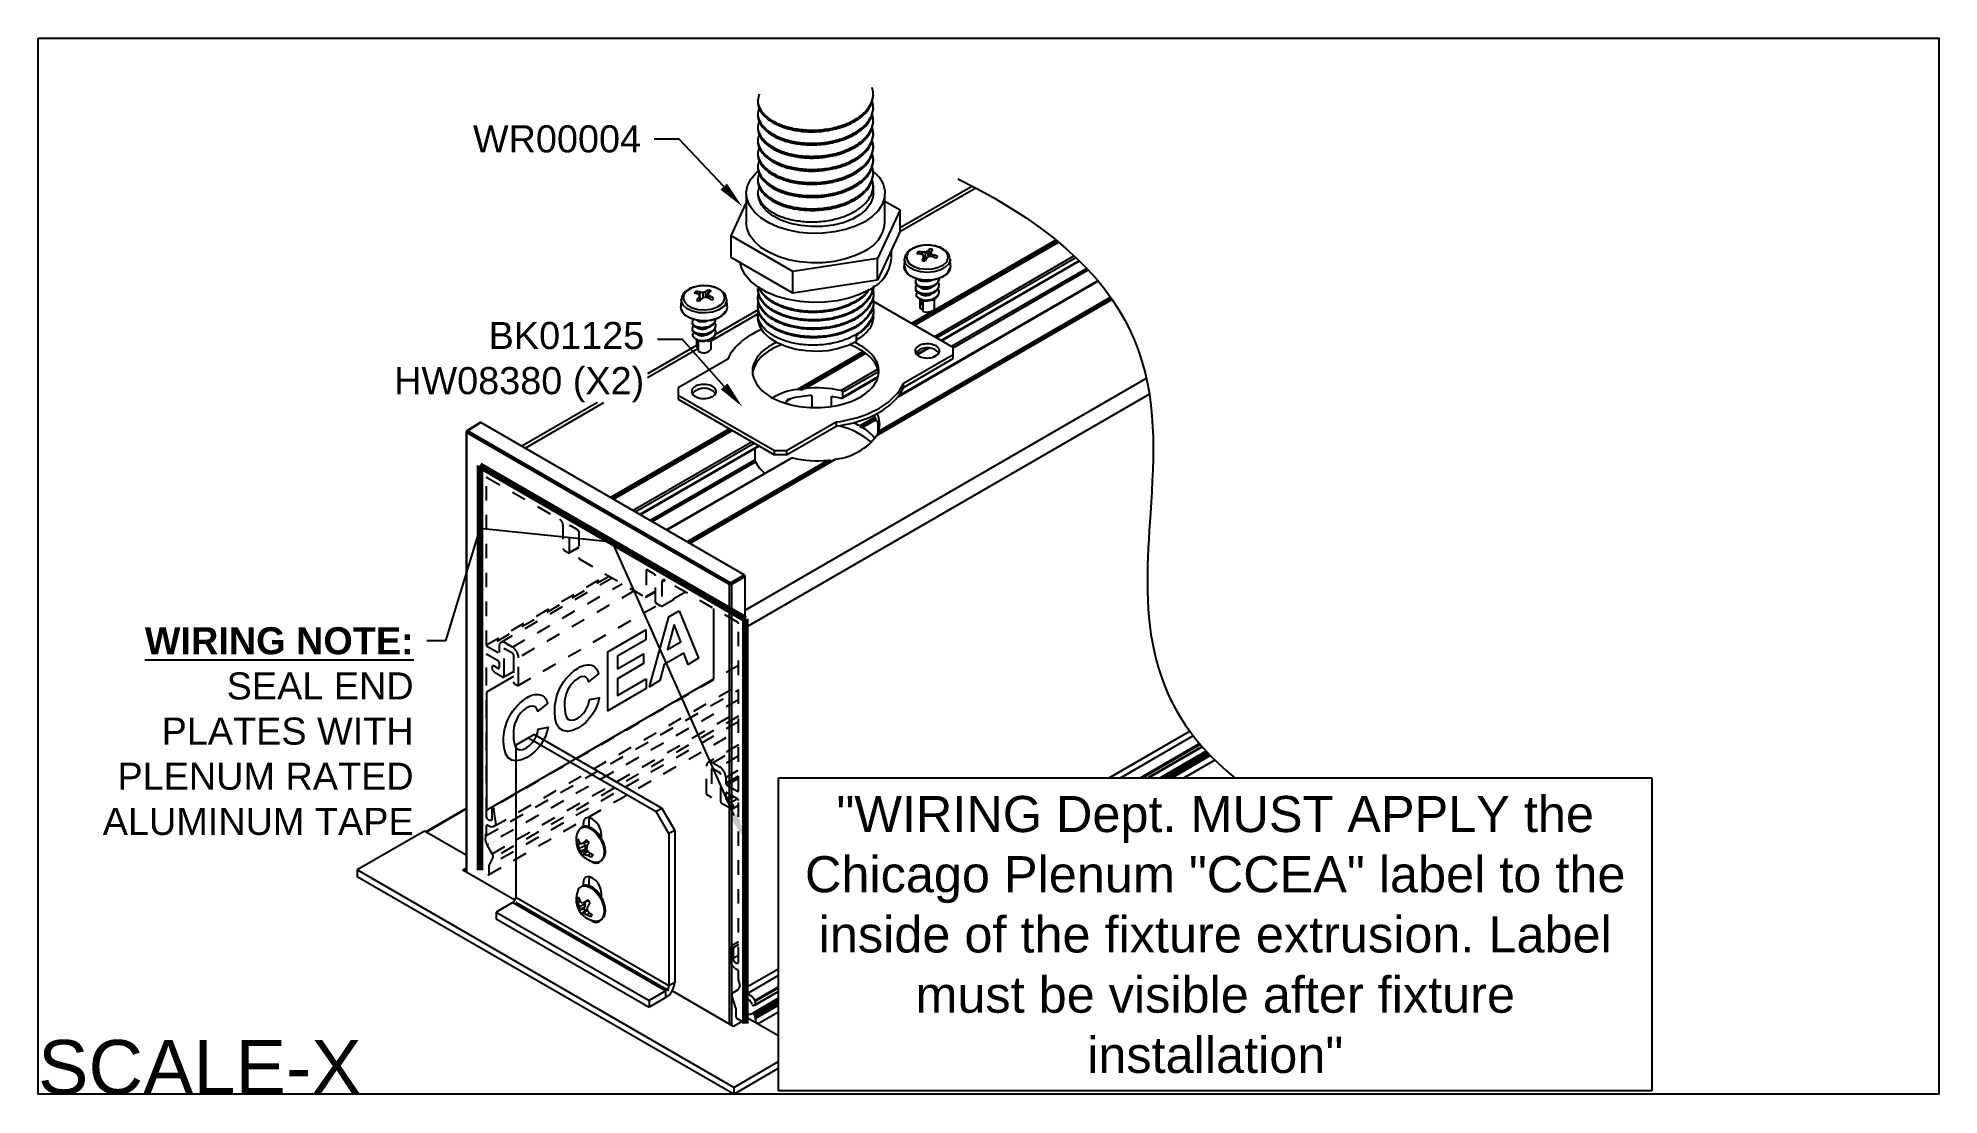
# Model space of a CAD drawing. Extents: x 0 to 13.2, y -7.3 to 0.
import ezdxf
from ezdxf import colors
from ezdxf.entities.mleader import LeaderData, LeaderLine
from ezdxf.math import Vec2, Vec3

# ---------------------------------------------------------------- set-up
doc = ezdxf.new("R2010")
doc.units = 0
doc.header["$LTSCALE"] = 0.5
doc.header["$MEASUREMENT"] = 0
doc.linetypes.add('HIDDEN', pattern=[0.375, 0.25, -0.125])
doc.linetypes.add('HIDDEN2', pattern=[0.1875, 0.125, -0.0625])
for name, color, linetype in [('Brackets', 181, 'CONTINUOUS'), ('End Cap', 92, 'CONTINUOUS'), ('FAB DWG', 221, 'CONTINUOUS'), ('Hardware', 242, 'CONTINUOUS'), ('Housing', 150, 'CONTINUOUS')]:
    doc.layers.add(name, color=color, linetype=linetype)
doc.layers.add('Text-Unprinted', color=131, linetype='CONTINUOUS', plot=False)
doc.styles.add('LSAD_Standard', font='arial.ttf')

msp = doc.modelspace()

# ---------------------------------------------------------------- texts
at = {"layer": 'FAB DWG', "transparency": 16777216, "insert": (8.154, -5.246), "char_height": 0.25, "width": 5.79839, "attachment_point": 2, "style": 'LSAD_Standard', "bg_fill": 16, "box_fill_scale": 1.5, "bg_fill_color": 256, "bg_fill_transparency": 0}
msp.add_mtext('"WIRING Dept. MUST APPLY the Chicago Plenum "CCEA" label to the inside of the fixture extrusion. Label must be visible after fixture installation"', dxfattribs=at)
at = {"layer": 'Text-Unprinted', "ltscale": 0.5, "transparency": 16777216, "style": 'LSAD_Standard'}
msp.add_attdef('SCALE-X', (0, -7.31), 'XEffectiveScaleFactor', height=0.375, dxfattribs=at)

# ---------------------------------------------------------------- linework, layer by layer
at = {"layer": 'Brackets', "transparency": 16777216}
for p, q in [((3.397, -4.844), (3.309, -4.895)), ((3.438, -4.821), (3.397, -4.844)), ((3.397, -4.844), (4.281, -5.354)), ((3.438, -4.821), (4.322, -5.331)), ((3.309, -4.895), (3.309, -5.947)), ((3.819, -5.396), (3.816, -5.417)), ((4.281, -5.354), (4.322, -5.331)), ((4.37, -5.507), (4.281, -5.354)), ((4.322, -5.331), (4.41, -5.484)), ((2.677, -5.489), (2.211, -5.758)), ((2.966, -5.656), (2.677, -5.489)), ((3.776, -5.441), (3.776, -5.46)), ((3.816, -5.417), (3.816, -5.461)), ((3.903, -5.54), (3.903, -5.514)), ((4.41, -5.484), (4.37, -5.507)), ((4.37, -5.507), (4.37, -6.559)), ((4.41, -5.484), (4.41, -6.536)), ((2.211, -5.758), (2.211, -5.805)), ((2.211, -5.758), (2.211, -5.805)), ((4.819, -7.264), (2.211, -5.758)), ((2.943, -5.76), (2.966, -5.745)), ((2.943, -5.76), (2.966, -5.745)), ((3.303, -5.967), (2.943, -5.76)), ((4.819, -7.31), (2.211, -5.805)), ((3.776, -5.849), (3.776, -5.867)), ((3.819, -5.804), (3.816, -5.826)), ((3.816, -5.826), (3.816, -5.869)), ((3.903, -5.948), (3.903, -5.922)), ((3.288, -5.983), (3.173, -6.05)), ((3.173, -6.05), (4.233, -6.662)), ((3.173, -6.05), (3.173, -6.096)), ((3.288, -5.983), (4.348, -6.596)), ((3.309, -5.947), (4.37, -6.559)), ((4.37, -6.596), (3.309, -5.984)), ((3.173, -6.096), (4.233, -6.709)), ((4.37, -6.559), (4.41, -6.536)), ((4.348, -6.596), (4.233, -6.662)), ((4.348, -6.642), (4.233, -6.709)), ((4.233, -6.662), (4.233, -6.709)), ((4.348, -6.642), (4.348, -6.596)), ((4.817, -6.841), (4.392, -6.596)), ((4.92, -6.784), (4.817, -6.841)), ((4.92, -6.784), (5.125, -6.902)), ((4.819, -7.264), (5.125, -7.087)), ((4.819, -7.31), (5.125, -7.133)), ((4.819, -7.264), (4.819, -7.31)), ((4.819, -7.264), (4.819, -7.31))]:
    msp.add_line(p, q, dxfattribs=at)
at = {"layer": 'Brackets', "transparency": 16777216, "flags": 128}
for points in [[(3.903, -5.514), (3.898, -5.483), (3.884, -5.451), (3.864, -5.424), (3.839, -5.404), (3.815, -5.395), (3.794, -5.399), (3.781, -5.415), (3.776, -5.441)], [(3.828, -5.696), (3.839, -5.704), (3.864, -5.712), (3.884, -5.708), (3.895, -5.697)], [(3.903, -5.922), (3.898, -5.891), (3.884, -5.86), (3.864, -5.832), (3.839, -5.812), (3.815, -5.804), (3.794, -5.808), (3.781, -5.824), (3.776, -5.849)], [(3.828, -6.104), (3.839, -6.112), (3.864, -6.121), (3.884, -6.117), (3.895, -6.106)]]:
    msp.add_lwpolyline(points, dxfattribs=at)
at = {"layer": 'Brackets', "transparency": 16777216}
for centre, radius in [((3.263, -5.944), 0.0461), ((4.276, -6.529), 0.134), ((4.324, -6.557), 0.0461)]:
    msp.add_arc(centre, radius, 302.6055, 357.3945, dxfattribs=at)
at = {"layer": 'End Cap', "transparency": 16777216}
for p, q in [((2.966, -2.726), (2.966, -5.773)), ((4.79, -3.782), (2.969, -2.73)), ((2.969, -2.73), (2.969, -5.775)), ((3.062, -2.662), (2.971, -2.718)), ((3.067, -2.662), (2.976, -2.718)), ((2.976, -2.718), (4.797, -3.77)), ((4.891, -3.715), (3.067, -2.662)), ((4.79, -6.826), (4.79, -3.782)), ((4.797, -3.77), (4.891, -3.715)), ((4.898, -3.727), (4.804, -3.782)), ((4.804, -3.782), (4.804, -6.834)), ((4.898, -6.796), (4.898, -3.727))]:
    msp.add_line(p, q, dxfattribs=at)
for centre, radius, start, end in [((2.976, -2.726), 0.01, 121.7291, 180), ((2.971, -2.726), 0.0048, 184.1293, 247.1908), ((2.985, -2.731), 0.0154, 123.2297, 177.3477), ((2.973, -2.722), 0.00487, 53.4892, 117.3259), ((4.806, -3.782), 0.0154, 123.2297, 177.3477), ((4.797, -3.768), 0.0154, 242.6565, 296.7662), ((4.788, -3.783), 0.0159, 3.5222, 56.4778)]:
    msp.add_arc(centre, radius, start, end, dxfattribs=at)
for centre, ratio, start_param, end_param in [((3.067, -2.67), 0.577206, 5.498021, 6.300635), ((4.891, -3.723), 0.577557, 3.927224, 5.497716)]:
    msp.add_ellipse(centre, major_axis=(-0.005, 0.00866), ratio=ratio, start_param=start_param, end_param=end_param, dxfattribs=at)
at = {"layer": 'FAB DWG', "color": 1, "lineweight": 90, "transparency": 16777216}
for p, q in [((3.06, -2.959), (3.06, -5.759)), ((3.06, -2.959), (4.898, -4.02)), ((4.898, -4.02), (4.898, -6.82))]:
    msp.add_line(p, q, dxfattribs=at)
at = {"layer": 'Hardware', "linetype": 'Continuous', "transparency": 16777216}
for p, q in [((4.986, -0.61), (4.986, -0.621)), ((5.786, -0.667), (5.786, -0.655)), ((4.986, -0.701), (4.986, -0.712)), ((5.786, -0.757), (5.786, -0.746)), ((4.986, -0.791), (4.986, -0.803)), ((4.986, -0.882), (4.986, -0.894)), ((5.786, -0.848), (5.786, -0.837)), ((4.986, -0.973), (4.986, -0.984)), ((5.786, -0.939), (5.786, -0.928)), ((5.786, -1.075), (5.786, -1.018)), ((4.801, -1.37), (4.906, -1.142)), ((4.906, -1.075), (4.906, -1.279)), ((4.986, -1.064), (4.986, -1.075)), ((5.866, -1.279), (5.866, -1.075)), ((5.866, -1.128), (5.972, -1.189)), ((5.972, -1.189), (5.815, -1.527)), ((5.972, -1.337), (5.972, -1.189)), ((5.229, -1.617), (4.801, -1.37)), ((4.801, -1.518), (4.801, -1.37)), ((5.972, -1.337), (5.815, -1.675)), ((5.229, -1.766), (4.801, -1.518)), ((5.815, -1.527), (5.229, -1.617)), ((5.815, -1.675), (5.815, -1.527)), ((5.911, -1.527), (5.911, -1.468)), ((6.002, -1.528), (5.999, -1.58)), ((6.002, -1.528), (6.002, -1.525)), ((6.102, -1.495), (6.097, -1.48)), ((6.127, -1.501), (6.127, -1.483)), ((6.138, -1.542), (6.133, -1.504)), ((6.136, -1.542), (6.133, -1.517)), ((6.15, -1.532), (6.148, -1.482)), ((6.167, -1.516), (6.162, -1.474)), ((6.172, -1.514), (6.175, -1.46)), ((6.182, -1.513), (6.186, -1.48)), ((6.184, -1.513), (6.186, -1.491)), ((6.2, -1.516), (6.201, -1.5)), ((6.227, -1.519), (6.231, -1.51)), ((6.32, -1.58), (6.317, -1.528)), ((6.317, -1.528), (6.317, -1.53)), ((5.229, -1.766), (5.229, -1.617)), ((5.815, -1.675), (5.229, -1.766)), ((6.078, -1.687), (6.078, -1.692)), ((6.129, -1.683), (6.129, -1.677)), ((6.242, -1.67), (6.242, -1.665)), ((6.242, -1.715), (6.242, -1.709)), ((4.455, -1.809), (4.452, -1.861)), ((4.564, -1.77), (4.56, -1.753)), ((4.583, -1.82), (4.58, -1.794)), ((4.589, -1.814), (4.584, -1.781)), ((4.585, -1.792), (4.587, -1.76)), ((4.608, -1.799), (4.607, -1.761)), ((4.628, -1.796), (4.624, -1.756)), ((4.636, -1.797), (4.643, -1.744)), ((4.638, -1.798), (4.641, -1.775)), ((4.651, -1.804), (4.653, -1.786)), ((4.774, -1.861), (4.77, -1.809)), ((4.986, -1.734), (4.986, -1.741)), ((4.986, -1.792), (4.986, -1.8)), ((5.786, -1.771), (5.786, -1.763)), ((5.786, -1.829), (5.786, -1.822)), ((6.078, -1.732), (6.078, -1.738)), ((6.103, -1.803), (6.119, -1.813)), ((6.109, -1.807), (6.109, -1.868)), ((6.128, -1.822), (6.128, -1.89)), ((6.129, -1.728), (6.129, -1.722)), ((6.129, -1.773), (6.129, -1.768)), ((6.204, -1.81), (6.194, -1.816)), ((6.194, -1.816), (6.194, -1.813)), ((6.21, -1.868), (6.21, -1.803)), ((6.242, -1.76), (6.242, -1.755)), ((4.531, -1.966), (4.531, -1.972)), ((4.986, -1.851), (4.986, -1.858)), ((4.986, -1.909), (4.986, -1.938)), ((5.781, -1.913), (5.786, -1.938)), ((5.786, -1.887), (5.786, -1.88)), ((6.109, -1.868), (6.109, -1.869)), ((6.109, -1.869), (6.128, -1.878)), ((4.531, -2.011), (4.531, -2.017)), ((4.556, -2.084), (4.569, -2.092)), ((4.562, -2.087), (4.562, -2.13)), ((4.567, -2.004), (4.567, -1.998)), ((4.567, -2.049), (4.567, -2.043)), ((4.573, -2.098), (4.573, -2.166)), ((4.638, -2.098), (4.651, -2.089)), ((4.638, -2.1), (4.649, -2.096)), ((4.649, -2.096), (4.638, -2.1)), ((4.638, -2.1), (4.638, -2.098)), ((4.649, -2.096), (4.651, -2.094)), ((4.663, -2.13), (4.663, -2.084)), ((4.695, -1.994), (4.695, -1.989)), ((4.695, -2.04), (4.695, -2.034)), ((5.669, -2.101), (5.669, -2.058)), ((4.563, -2.143), (4.573, -2.15))]:
    msp.add_line(p, q, dxfattribs=at)
at = {"layer": 'Hardware', "transparency": 16777216}
for p, q in [((6.338, -2.141), (5.786, -1.823)), ((4.778, -2.223), (4.434, -2.422)), ((5.995, -2.388), (6.338, -2.19)), ((5.995, -2.418), (6.338, -2.219)), ((6.338, -2.19), (6.338, -2.141)), ((6.338, -2.219), (6.338, -2.19)), ((4.434, -2.422), (4.434, -2.471)), ((4.434, -2.471), (5.101, -2.855)), ((4.434, -2.471), (4.434, -2.5)), ((4.434, -2.5), (5.101, -2.885)), ((5.995, -2.418), (5.995, -2.388)), ((5.185, -2.855), (5.529, -2.657)), ((5.185, -2.885), (5.529, -2.687)), ((5.529, -2.657), (5.529, -2.687)), ((5.101, -2.855), (5.185, -2.855)), ((5.101, -2.885), (5.101, -2.855)), ((5.185, -2.885), (5.101, -2.885)), ((5.185, -2.855), (5.185, -2.885)), ((4.681, -4.435), (4.681, -3.948)), ((3.293, -4.42), (3.106, -4.527)), ((3.106, -5.344), (4.681, -4.435)), ((3.106, -4.527), (3.106, -5.344)), ((3.745, -5.558), (3.732, -5.56)), ((3.757, -5.573), (3.739, -5.584)), ((3.791, -5.591), (3.749, -5.61)), ((3.791, -5.617), (3.753, -5.631)), ((3.802, -5.566), (3.764, -5.577)), ((3.801, -5.629), (3.774, -5.653)), ((3.78, -5.572), (3.791, -5.591)), ((3.809, -5.559), (3.782, -5.568)), ((3.809, -5.627), (3.785, -5.648)), ((3.791, -5.617), (3.787, -5.625)), ((3.791, -5.591), (3.791, -5.617)), ((3.801, -5.629), (3.807, -5.625)), ((3.81, -5.561), (3.802, -5.566)), ((3.826, -5.643), (3.808, -5.657)), ((3.741, -5.897), (3.747, -5.887)), ((3.748, -5.958), (3.734, -5.96)), ((3.757, -5.976), (3.74, -5.986)), ((3.79, -5.995), (3.748, -6.013)), ((3.786, -6.019), (3.749, -6.032)), ((3.796, -6.032), (3.768, -6.057)), ((3.786, -6.019), (3.781, -6.025)), ((3.805, -6.035), (3.781, -6.056)), ((3.784, -5.982), (3.79, -5.995)), ((3.79, -5.995), (3.786, -6.019)), ((3.814, -5.973), (3.788, -5.981)), ((3.796, -6.032), (3.802, -6.03)), ((3.821, -6.056), (3.804, -6.068))]:
    msp.add_line(p, q, dxfattribs=at)
at = {"layer": 'Hardware', "linetype": 'Continuous', "transparency": 16777216, "flags": 128}
for points in [[(5.726, -1.271), (5.663, -1.301), (5.593, -1.325), (5.517, -1.342), (5.437, -1.351), (5.356, -1.352), (5.275, -1.345), (5.198, -1.33), (5.126, -1.308), (5.061, -1.279), (5.006, -1.245), (4.962, -1.205), (4.93, -1.162), (4.911, -1.116), (4.906, -1.069), (4.915, -1.023), (4.937, -0.977), (4.972, -0.935), (4.988, -0.92)], [(5.79, -0.926), (5.828, -0.966), (5.853, -1.011), (5.865, -1.057), (5.863, -1.104), (5.848, -1.151), (5.819, -1.195), (5.778, -1.235), (5.726, -1.271)], [(5.786, -1.075), (5.783, -1.103), (5.767, -1.145), (5.737, -1.186), (5.695, -1.222), (5.641, -1.253), (5.578, -1.278), (5.508, -1.295), (5.434, -1.304), (5.358, -1.305), (5.283, -1.298), (5.211, -1.283), (5.146, -1.26), (5.09, -1.23), (5.045, -1.195), (5.011, -1.156), (4.992, -1.113), (4.986, -1.075)], [(5.726, -1.475), (5.663, -1.505), (5.593, -1.529), (5.517, -1.546), (5.437, -1.555), (5.356, -1.556), (5.275, -1.549), (5.198, -1.534), (5.126, -1.512), (5.061, -1.483), (5.006, -1.449), (4.962, -1.409), (4.93, -1.366), (4.911, -1.32), (4.906, -1.279)], [(6.025, -1.486), (6.015, -1.512), (6.02, -1.538), (6.037, -1.562), (6.067, -1.581), (6.106, -1.595), (6.15, -1.6), (6.195, -1.598), (6.237, -1.587), (6.271, -1.57), (6.294, -1.548), (6.304, -1.522), (6.299, -1.496), (6.282, -1.472), (6.252, -1.453), (6.213, -1.44), (6.169, -1.434), (6.124, -1.436), (6.082, -1.447), (6.048, -1.464), (6.025, -1.486)], [(5.757, -1.742), (5.691, -1.774), (5.617, -1.8), (5.536, -1.818), (5.451, -1.828), (5.364, -1.83), (5.278, -1.824), (5.195, -1.81), (5.117, -1.788), (5.047, -1.759), (4.985, -1.723), (4.935, -1.683), (4.897, -1.638), (4.872, -1.59), (4.863, -1.555)], [(6.32, -1.58), (6.316, -1.605), (6.299, -1.63), (6.268, -1.652), (6.229, -1.667), (6.183, -1.675), (6.135, -1.675), (6.089, -1.667), (6.049, -1.651), (6.02, -1.63), (6.002, -1.604), (5.999, -1.58)], [(6.306, -1.565), (6.282, -1.589), (6.248, -1.607), (6.205, -1.619), (6.159, -1.623), (6.112, -1.618), (6.07, -1.606), (6.036, -1.588), (6.012, -1.564), (6.002, -1.538), (6.002, -1.528)], [(6.317, -1.53), (6.317, -1.539), (6.306, -1.565)], [(6.312, -1.594), (6.312, -1.596), (6.302, -1.623), (6.277, -1.647), (6.241, -1.665), (6.197, -1.676), (6.15, -1.678), (6.103, -1.672), (6.062, -1.658), (6.03, -1.638), (6.011, -1.612), (6.007, -1.585), (6.007, -1.581)], [(4.743, -1.863), (4.711, -1.883), (4.671, -1.897), (4.625, -1.903), (4.578, -1.901), (4.534, -1.891), (4.497, -1.874), (4.471, -1.852), (4.457, -1.826), (4.455, -1.808)], [(4.493, -1.751), (4.474, -1.774), (4.468, -1.8), (4.477, -1.826), (4.499, -1.849), (4.532, -1.867), (4.573, -1.878), (4.617, -1.881), (4.662, -1.876), (4.701, -1.863), (4.732, -1.844), (4.751, -1.821), (4.757, -1.795), (4.749, -1.769), (4.727, -1.746), (4.694, -1.729), (4.653, -1.718), (4.608, -1.714), (4.564, -1.719), (4.524, -1.732), (4.493, -1.751)], [(4.774, -1.861), (4.772, -1.878), (4.758, -1.904), (4.731, -1.927), (4.694, -1.944), (4.649, -1.955), (4.601, -1.957), (4.554, -1.951), (4.513, -1.937), (4.48, -1.917), (4.459, -1.892), (4.452, -1.864), (4.452, -1.861)], [(4.761, -1.892), (4.76, -1.896), (4.739, -1.921), (4.707, -1.941), (4.665, -1.954), (4.618, -1.959), (4.57, -1.956), (4.527, -1.944), (4.492, -1.925), (4.469, -1.901), (4.46, -1.878)], [(5.669, -2.101), (5.611, -2.129), (5.544, -2.15), (5.472, -2.164), (5.397, -2.169), (5.322, -2.166), (5.248, -2.155), (5.18, -2.136), (5.119, -2.11), (5.068, -2.078), (5.028, -2.041), (5.001, -2), (4.987, -1.957), (4.986, -1.938)], [(6.128, -1.89), (6.14, -1.895), (6.154, -1.897), (6.168, -1.896), (6.182, -1.894), (6.194, -1.889), (6.203, -1.883), (6.209, -1.875), (6.21, -1.868)]]:
    msp.add_lwpolyline(points, dxfattribs=at)
at = {"layer": 'Hardware', "transparency": 16777216, "flags": 128}
for points in [[(5.012, -2.017), (4.991, -2.026), (4.967, -2.038), (4.944, -2.051), (4.922, -2.064), (4.902, -2.078), (4.883, -2.092), (4.865, -2.107), (4.848, -2.123), (4.833, -2.138), (4.819, -2.155), (4.806, -2.171), (4.795, -2.189), (4.786, -2.206), (4.778, -2.223)], [(5.115, -2.108), (5.115, -2.108), (5.095, -2.117), (5.077, -2.127), (5.059, -2.138), (5.043, -2.149), (5.028, -2.161), (5.014, -2.173), (5.001, -2.186), (4.99, -2.199), (4.98, -2.213), (4.971, -2.227), (4.964, -2.241), (4.958, -2.255), (4.953, -2.269), (4.95, -2.284), (4.949, -2.299), (4.949, -2.313), (4.95, -2.328), (4.953, -2.343), (4.958, -2.357), (4.964, -2.371), (4.971, -2.385), (4.98, -2.399), (4.99, -2.413), (5.001, -2.426), (5.014, -2.439), (5.028, -2.451), (5.043, -2.463), (5.059, -2.474), (5.077, -2.485)], [(5.149, -2.123), (5.135, -2.128), (5.115, -2.137), (5.095, -2.147), (5.077, -2.157), (5.059, -2.167), (5.043, -2.179), (5.028, -2.19), (5.014, -2.203), (5.001, -2.215), (4.99, -2.229), (4.98, -2.242), (4.971, -2.256), (4.964, -2.27), (4.958, -2.284), (4.953, -2.299), (4.95, -2.313), (4.949, -2.321)], [(5.077, -2.485), (5.095, -2.495), (5.115, -2.504), (5.135, -2.513), (5.156, -2.521), (5.178, -2.528), (5.201, -2.535), (5.225, -2.541), (5.248, -2.546), (5.273, -2.55), (5.298, -2.553), (5.323, -2.556), (5.348, -2.558), (5.373, -2.558), (5.399, -2.558), (5.424, -2.558), (5.45, -2.556), (5.475, -2.553), (5.499, -2.55), (5.524, -2.546), (5.548, -2.541), (5.571, -2.535), (5.594, -2.528), (5.616, -2.521), (5.637, -2.513), (5.657, -2.504), (5.677, -2.495), (5.695, -2.485), (5.713, -2.474), (5.729, -2.463), (5.744, -2.451), (5.758, -2.439), (5.771, -2.426), (5.783, -2.413), (5.793, -2.399), (5.801, -2.385), (5.809, -2.371), (5.815, -2.357), (5.819, -2.343), (5.822, -2.328), (5.823, -2.313), (5.823, -2.299), (5.822, -2.284), (5.819, -2.269), (5.815, -2.255), (5.809, -2.241), (5.801, -2.227), (5.793, -2.213), (5.783, -2.199), (5.771, -2.186), (5.758, -2.173), (5.744, -2.161), (5.729, -2.149), (5.713, -2.138), (5.695, -2.127), (5.677, -2.117), (5.657, -2.108), (5.657, -2.107)], [(5.823, -2.321), (5.822, -2.313), (5.819, -2.299), (5.815, -2.284), (5.809, -2.27), (5.801, -2.256), (5.793, -2.242), (5.783, -2.229), (5.771, -2.215), (5.758, -2.203), (5.744, -2.19), (5.729, -2.179), (5.713, -2.167), (5.695, -2.157), (5.677, -2.147), (5.657, -2.137), (5.637, -2.128), (5.623, -2.123)], [(6.099, -2.2), (6.108, -2.205), (6.117, -2.208), (6.128, -2.211), (6.138, -2.213), (6.15, -2.214), (6.161, -2.215), (6.172, -2.214), (6.183, -2.213), (6.194, -2.21), (6.204, -2.207), (6.213, -2.204), (6.222, -2.199), (6.229, -2.194), (6.235, -2.188), (6.239, -2.182), (6.243, -2.176), (6.244, -2.17), (6.244, -2.163), (6.243, -2.157), (6.24, -2.15), (6.236, -2.144), (6.23, -2.139), (6.223, -2.133), (6.215, -2.129), (6.206, -2.125), (6.197, -2.121), (6.186, -2.119), (6.175, -2.117), (6.164, -2.117), (6.152, -2.117), (6.141, -2.118), (6.13, -2.12), (6.12, -2.122), (6.11, -2.126), (6.101, -2.13), (6.094, -2.135), (6.087, -2.14), (6.082, -2.146), (6.078, -2.152), (6.075, -2.158), (6.075, -2.165), (6.075, -2.171), (6.077, -2.178), (6.081, -2.184), (6.086, -2.19), (6.092, -2.195), (6.099, -2.2)], [(4.553, -2.481), (4.561, -2.485), (4.571, -2.489), (4.581, -2.492), (4.592, -2.494), (4.603, -2.495), (4.614, -2.495), (4.625, -2.495), (4.637, -2.493), (4.647, -2.491), (4.657, -2.488), (4.666, -2.484), (4.675, -2.48), (4.682, -2.475), (4.688, -2.469), (4.693, -2.463), (4.696, -2.457), (4.697, -2.45), (4.698, -2.444), (4.696, -2.437), (4.693, -2.431), (4.689, -2.425), (4.684, -2.419), (4.677, -2.414), (4.669, -2.409), (4.66, -2.405), (4.65, -2.402), (4.639, -2.4), (4.628, -2.398), (4.617, -2.397), (4.606, -2.397), (4.594, -2.398), (4.583, -2.4), (4.573, -2.403), (4.563, -2.406), (4.555, -2.41), (4.547, -2.415), (4.54, -2.421), (4.535, -2.426), (4.531, -2.433), (4.529, -2.439), (4.528, -2.445), (4.528, -2.452), (4.53, -2.458), (4.534, -2.465), (4.539, -2.471), (4.545, -2.476), (4.553, -2.481)], [(5.529, -2.657), (5.559, -2.653), (5.589, -2.647), (5.619, -2.641), (5.648, -2.634), (5.676, -2.626), (5.704, -2.617), (5.731, -2.607), (5.756, -2.597), (5.781, -2.585), (5.805, -2.574), (5.828, -2.561), (5.85, -2.548), (5.87, -2.534), (5.89, -2.52), (5.908, -2.505), (5.924, -2.489), (5.94, -2.473), (5.954, -2.457), (5.966, -2.44), (5.977, -2.423), (5.987, -2.406), (5.995, -2.388)], [(5.529, -2.687), (5.559, -2.682), (5.589, -2.676), (5.619, -2.67), (5.648, -2.663), (5.676, -2.655), (5.704, -2.646), (5.731, -2.636), (5.756, -2.626), (5.781, -2.615), (5.805, -2.603), (5.828, -2.59), (5.85, -2.577), (5.87, -2.563), (5.89, -2.549), (5.908, -2.534), (5.924, -2.519), (5.94, -2.503), (5.954, -2.486), (5.966, -2.47), (5.977, -2.453), (5.987, -2.435), (5.995, -2.418)], [(3.741, -5.49), (3.757, -5.469), (3.758, -5.468)], [(3.758, -5.468), (3.781, -5.46), (3.81, -5.465), (3.842, -5.482), (3.871, -5.51), (3.896, -5.546), (3.914, -5.586), (3.922, -5.625), (3.92, -5.66), (3.913, -5.679)], [(3.747, -5.887), (3.768, -5.871), (3.768, -5.871)], [(3.768, -5.871), (3.795, -5.869), (3.825, -5.88), (3.856, -5.903), (3.884, -5.935), (3.906, -5.973), (3.919, -6.013), (3.922, -6.051), (3.915, -6.082), (3.911, -6.09)]]:
    msp.add_lwpolyline(points, dxfattribs=at)
at = {"layer": 'Hardware', "transparency": 16777216}
for points in [[(4.442, -3.964), (4.576, -4.293), (4.504, -4.335), (4.474, -4.258), (4.338, -4.336), (4.308, -4.448), (4.236, -4.49), (4.369, -4.006)], [(4.406, -4.059), (4.36, -4.233), (4.452, -4.179)], [(4.213, -4.435), (4.213, -4.503), (3.946, -4.657), (3.946, -4.249), (4.209, -4.097), (4.209, -4.165), (4.014, -4.278), (4.014, -4.367), (4.195, -4.262), (4.195, -4.33), (4.014, -4.435), (4.014, -4.55)]]:
    msp.add_lwpolyline(points, close=True, dxfattribs=at)
at = {"layer": 'Hardware', "transparency": 16777216, "flags": 128}
for points in [[(3.647, -4.621), (3.648, -4.648), (3.651, -4.674), (3.658, -4.697), (3.67, -4.714), (3.689, -4.722), (3.712, -4.72), (3.737, -4.71, 0.218563), (3.819, -4.579), (3.887, -4.566, -0.21946), (3.74, -4.776), (3.702, -4.793), (3.667, -4.8), (3.635, -4.794), (3.61, -4.777), (3.592, -4.748), (3.582, -4.71), (3.579, -4.666, -0.269109), (3.742, -4.361, -0.264186), (3.847, -4.346, -0.208222), (3.882, -4.401), (3.814, -4.456), (3.808, -4.438), (3.797, -4.426), (3.782, -4.42), (3.76, -4.422), (3.738, -4.432, 0.265668)], [(3.293, -4.825), (3.294, -4.852), (3.297, -4.878), (3.304, -4.901), (3.316, -4.918), (3.335, -4.926), (3.358, -4.925), (3.384, -4.914, 0.218563), (3.465, -4.783), (3.533, -4.77, -0.21946), (3.386, -4.98), (3.349, -4.997), (3.313, -5.004), (3.282, -4.999), (3.256, -4.981), (3.238, -4.952), (3.228, -4.914), (3.225, -4.87, -0.269109), (3.389, -4.565, -0.264186), (3.493, -4.55, -0.208222), (3.529, -4.605), (3.461, -4.66), (3.454, -4.642), (3.443, -4.63), (3.428, -4.624), (3.407, -4.626), (3.384, -4.636, 0.265668)]]:
    msp.add_lwpolyline(points, format="xyb", close=True, dxfattribs=at)
at = {"layer": 'Hardware', "linetype": 'Continuous', "transparency": 16777216}
for centre, radius, start, end in [((5.625, -1.255), 0.242, 294.4756, 354.2042), ((5.647, -1.5), 0.266, 294.6119, 354.068), ((6.121, -1.506), 0.0353, 132.3475, 158.5244), ((6.044, -1.973), 0.482, 81.2332, 84.8445), ((6.068, -1.9), 0.422, 81.9363, 86.0986), ((5.936, -1.872), 0.418, 61.8659, 64.132), ((6.534, -1.751), 0.464, 149.661, 152.6363), ((6.157, -1.434), 0.11, 250.9362, 263.2026), ((6.163, -1.97), 0.489, 91.7836, 94.2055), ((8.19, -1.446), 2.058, 181.6246, 181.9799), ((6.769, -1.901), 0.72, 148.2239, 150.1625), ((6.313, -1.777), 0.338, 116.4935, 119.2666), ((6.429, -1.927), 0.488, 121.8616, 123.8829), ((6.329, -1.611), 0.215, 135.5648, 140.5305), ((6.165, -2.078), 0.566, 87.2451, 89.3357), ((6.162, -1.569), 0.11, 70.9362, 83.2026), ((6.425, -1.665), 0.303, 138.6944, 142.1461), ((5.274, -1.518), 0.912, 1.7307, 2.4257), ((5.985, -1.829), 0.393, 56.7431, 59.271), ((6.025, -2.06), 0.572, 69.8216, 73.0431), ((6.055, -1.957), 0.48, 68.5062, 72.325), ((6.198, -1.498), 0.0353, 312.3475, 338.5244), ((4.585, -1.797), 0.0509, 120.1614, 140.6643), ((4.45, -2.169), 0.415, 72.8977, 76.7189), ((4.485, -2.107), 0.362, 73.7075, 78.1583), ((4.879, -2.09), 0.421, 135.2523, 138.8285), ((4.604, -1.735), 0.0889, 241.5677, 255.6813), ((4.338, -2.073), 0.381, 49.8473, 52.0251), ((5.05, -1.939), 0.492, 161.2957, 162.8278), ((4.997, -2.211), 0.569, 134.0885, 136.7658), ((4.562, -2.231), 0.472, 84.546, 87.0095), ((4.812, -2.276), 0.519, 111.9767, 114.0506), ((4.738, -2.133), 0.394, 106.7726, 109.4165), ((4.54, -2.354), 0.565, 80.0056, 82.0817), ((4.769, -1.962), 0.252, 120.0152, 125.057), ((4.399, -2.302), 0.558, 61.4535, 64.5917), ((5.32, -2.023), 0.723, 159.0165, 159.9332), ((4.395, -2.042), 0.364, 44.8725, 47.3341), ((4.621, -1.83), 0.0889, 61.5677, 75.6813), ((4.828, -2.012), 0.308, 122.241, 126.2718), ((4.452, -2.194), 0.455, 59.9475, 63.7668), ((4.64, -1.768), 0.0509, 300.1614, 320.6643), ((4.706, -1.811), 0.0641, 305.2575, 1.9159), ((6.159, -1.678), 0.138, 257.8098, 283.5967), ((6.172, -1.736), 0.0801, 285.4212, 292.7995), ((4.613, -1.964), 0.133, 250.2341, 276.6872), ((4.625, -2.002), 0.0966, 277.6897, 284.2033), ((4.611, -2.114), 0.0647, 234.0293, 322.4586)]:
    msp.add_arc(centre, radius, start, end, dxfattribs=at)
at = {"layer": 'Hardware', "transparency": 16777216}
for centre, radius, start, end in [((6.16, -2.252), 0.108, 41.3174, 138.6826), ((4.613, -2.532), 0.108, 41.3174, 138.6826), ((3.878, -5.553), 0.151, 154.7008, 223.436), ((3.77, -5.568), 0.0391, 142.0305, 169.2272), ((3.852, -5.536), 0.123, 191.5521, 203.2418), ((3.859, -5.507), 0.125, 196.8066, 207.3625), ((3.899, -5.541), 0.165, 195.1087, 204.8565), ((3.831, -5.478), 0.12, 226.3512, 236.0519), ((3.845, -5.601), 0.0968, 185.6896, 198.2685), ((3.783, -5.63), 0.0295, 182.8763, 206.6551), ((3.85, -5.572), 0.117, 216.9187, 229.9532), ((4.032, -6.073), 0.563, 116.3, 118.3627), ((3.878, -5.553), 0.151, 223.436, 265.2938), ((3.735, -5.556), 0.105, 292.1836, 298.5154), ((3.796, -5.657), 0.0218, 170.2962, 193.5619), ((3.984, -5.733), 0.261, 135.1505, 140.6969), ((3.848, -5.509), 0.153, 245.6249, 254.8989), ((3.863, -5.564), 0.0964, 218.7517, 226.1324), ((3.723, -5.639), 0.117, 36.9187, 49.9532), ((4.032, -5.631), 0.233, 169.8562, 176.0691), ((3.972, -5.499), 0.208, 213.9639, 221.6453), ((4.273, -5.881), 0.553, 145.6188, 148.3003), ((3.892, -5.501), 0.177, 241.7225, 250.8889), ((3.944, -5.441), 0.234, 237.1312, 244.0674), ((3.803, -5.644), 0.0391, 322.0305, 349.2272), ((3.871, -5.656), 0.0479, 263.3889, 331.4719), ((3.878, -5.962), 0.151, 154.7008, 217.8048), ((3.763, -5.972), 0.0312, 126.5293, 158.1804), ((3.872, -5.942), 0.139, 187.5384, 198.4464), ((3.906, -5.957), 0.168, 189.9405, 199.5342), ((3.891, -5.913), 0.15, 192.8705, 202.4025), ((3.827, -6.017), 0.0794, 177.1434, 190.7702), ((3.765, -6.036), 0.017, 167.4841, 198.087), ((3.859, -5.973), 0.13, 211.7063, 223.9033), ((3.86, -5.882), 0.14, 219.3862, 228.6226), ((3.878, -5.962), 0.151, 217.8048, 265.2938), ((3.212, -3.89), 2.169, 284.8451, 285.3909), ((3.77, -5.999), 0.0578, 268.6673, 281.0802), ((3.869, -5.967), 0.105, 213.3961, 221.4893), ((3.864, -5.922), 0.158, 238.1528, 247.586), ((4.019, -6.249), 0.354, 126.7977, 130.8159), ((4.046, -6.083), 0.25, 162.2508, 167.7354), ((3.972, -5.936), 0.195, 208.6781, 216.6594), ((3.714, -6.055), 0.13, 31.7063, 43.9033), ((4.748, -6.824), 1.246, 137.8261, 138.9873), ((3.948, -5.884), 0.215, 231.8614, 239.3611), ((3.782, -6.066), 0.0165, 148.6356, 169.6261), ((3.899, -5.926), 0.171, 236.1224, 245.6411), ((3.81, -6.056), 0.0312, 306.5293, 338.1804), ((3.871, -6.064), 0.0481, 263.536, 327.4427)]:
    msp.add_arc(centre, radius, start, end, dxfattribs=at)
at = {"layer": 'Hardware', "linetype": 'Continuous', "transparency": 16777216}
for centre, major_axis, ratio, start_param, end_param in [((6.16, -1.891), (-0.0217, 0.0742), 0.616927, 0.236759, 1.093616), ((4.613, -2.171), (-0.0354, 0.0761), 0.475526, 0.121253, 0.978109), ((4.613, -2.171), (0.018, 0.131), 0.360292, 4.899442, 5.081972)]:
    msp.add_ellipse(centre, major_axis=major_axis, ratio=ratio, start_param=start_param, end_param=end_param, dxfattribs=at)
for points, knots in [([(4.986, -0.44), (4.986, -0.44), (4.982, -0.459), (4.997, -0.497), (5.035, -0.549), (5.1, -0.594), (5.184, -0.627), (5.281, -0.647), (5.385, -0.651), (5.491, -0.639), (5.589, -0.612), (5.672, -0.571), (5.736, -0.52), (5.778, -0.459), (5.783, -0.416), (5.786, -0.395)], [0, 0, 0, 0, 0.001444, 0.083328, 0.165211, 0.249994, 0.334778, 0.416661, 0.498544, 0.583328, 0.668111, 0.749994, 0.831877, 0.916661, 1, 1, 1, 1]), ([(4.996, -0.389), (4.991, -0.403), (4.981, -0.434), (4.996, -0.485), (5.035, -0.538), (5.1, -0.583), (5.184, -0.616), (5.281, -0.635), (5.385, -0.64), (5.491, -0.628), (5.589, -0.6), (5.672, -0.56), (5.736, -0.508), (5.776, -0.448), (5.791, -0.39), (5.781, -0.356), (5.778, -0.343)], [0, 0, 0, 0, 0.054093, 0.127778, 0.201463, 0.277758, 0.354053, 0.427738, 0.501423, 0.577718, 0.654013, 0.727698, 0.801383, 0.877678, 0.953973, 1, 1, 1, 1]), ([(4.986, -0.531), (4.986, -0.531), (4.982, -0.55), (4.997, -0.588), (5.035, -0.64), (5.1, -0.685), (5.184, -0.718), (5.281, -0.737), (5.385, -0.742), (5.491, -0.73), (5.589, -0.702), (5.672, -0.662), (5.736, -0.61), (5.778, -0.55), (5.783, -0.507), (5.786, -0.485)], [0, 0, 0, 0, 0.001444, 0.083328, 0.165211, 0.249994, 0.334778, 0.416661, 0.498544, 0.583328, 0.668111, 0.749994, 0.831877, 0.916661, 1, 1, 1, 1]), ([(4.996, -0.48), (4.991, -0.493), (4.981, -0.525), (4.996, -0.576), (5.035, -0.629), (5.1, -0.673), (5.184, -0.707), (5.281, -0.726), (5.385, -0.731), (5.491, -0.719), (5.589, -0.691), (5.672, -0.65), (5.736, -0.599), (5.776, -0.538), (5.791, -0.481), (5.781, -0.447), (5.778, -0.434)], [0, 0, 0, 0, 0.054093, 0.127778, 0.201463, 0.277758, 0.354053, 0.427738, 0.501423, 0.577718, 0.654013, 0.727698, 0.801383, 0.877678, 0.953973, 1, 1, 1, 1]), ([(4.996, -0.571), (4.991, -0.584), (4.981, -0.616), (4.996, -0.667), (5.035, -0.719), (5.1, -0.764), (5.184, -0.797), (5.281, -0.817), (5.385, -0.821), (5.491, -0.809), (5.589, -0.782), (5.672, -0.741), (5.736, -0.69), (5.776, -0.629), (5.791, -0.572), (5.781, -0.538), (5.778, -0.525)], [0, 0, 0, 0, 0.054093, 0.127778, 0.201463, 0.277758, 0.354053, 0.427738, 0.501423, 0.577718, 0.654013, 0.727698, 0.801383, 0.877678, 0.953973, 1, 1, 1, 1]), ([(4.986, -0.621), (4.986, -0.622), (4.982, -0.64), (4.997, -0.678), (5.035, -0.731), (5.1, -0.775), (5.184, -0.809), (5.281, -0.828), (5.385, -0.833), (5.491, -0.821), (5.589, -0.793), (5.672, -0.753), (5.736, -0.701), (5.778, -0.641), (5.783, -0.597), (5.786, -0.576)], [0, 0, 0, 0, 0.001444, 0.083328, 0.165211, 0.249994, 0.334778, 0.416661, 0.498544, 0.583328, 0.668111, 0.749994, 0.831877, 0.916661, 1, 1, 1, 1]), ([(4.996, -0.661), (4.991, -0.675), (4.981, -0.706), (4.996, -0.758), (5.035, -0.81), (5.1, -0.855), (5.184, -0.888), (5.281, -0.907), (5.385, -0.912), (5.491, -0.9), (5.589, -0.872), (5.672, -0.832), (5.736, -0.78), (5.776, -0.72), (5.791, -0.663), (5.781, -0.628), (5.778, -0.615)], [0, 0, 0, 0, 0.0540927, 0.1277778, 0.2014629, 0.2777579, 0.354053, 0.427738, 0.5014231, 0.5777182, 0.6540132, 0.7276983, 0.8013834, 0.8776784, 0.9539735, 1, 1, 1, 1]), ([(4.986, -0.712), (4.986, -0.712), (4.982, -0.731), (4.997, -0.769), (5.035, -0.821), (5.1, -0.866), (5.184, -0.899), (5.281, -0.919), (5.385, -0.923), (5.491, -0.911), (5.589, -0.884), (5.672, -0.843), (5.736, -0.792), (5.778, -0.731), (5.783, -0.688), (5.786, -0.667)], [0, 0, 0, 0, 0.001444, 0.083328, 0.165211, 0.249994, 0.334778, 0.416661, 0.498544, 0.583328, 0.668111, 0.749994, 0.831877, 0.916661, 1, 1, 1, 1]), ([(4.986, -0.803), (4.986, -0.803), (4.982, -0.822), (4.997, -0.86), (5.035, -0.912), (5.1, -0.957), (5.184, -0.99), (5.281, -1.01), (5.385, -1.014), (5.491, -1.002), (5.589, -0.975), (5.672, -0.934), (5.736, -0.882), (5.778, -0.822), (5.783, -0.779), (5.786, -0.757)], [0, 0, 0, 0, 0.001444, 0.083328, 0.165211, 0.249994, 0.334778, 0.416661, 0.498544, 0.583328, 0.668111, 0.749994, 0.831877, 0.916661, 1, 1, 1, 1]), ([(4.996, -0.752), (4.991, -0.766), (4.981, -0.797), (4.996, -0.848), (5.035, -0.901), (5.1, -0.945), (5.184, -0.979), (5.281, -0.998), (5.385, -1.003), (5.491, -0.991), (5.589, -0.963), (5.672, -0.923), (5.736, -0.871), (5.776, -0.811), (5.791, -0.753), (5.781, -0.719), (5.778, -0.706)], [0, 0, 0, 0, 0.054093, 0.127778, 0.201463, 0.277758, 0.354053, 0.427738, 0.501423, 0.577718, 0.654013, 0.727698, 0.801383, 0.877678, 0.953973, 1, 1, 1, 1]), ([(4.986, -0.894), (4.986, -0.894), (4.982, -0.912), (4.997, -0.95), (5.035, -1.003), (5.1, -1.048), (5.184, -1.081), (5.281, -1.1), (5.385, -1.105), (5.491, -1.093), (5.589, -1.065), (5.672, -1.025), (5.736, -0.973), (5.778, -0.913), (5.783, -0.87), (5.786, -0.848)], [0, 0, 0, 0, 0.001444, 0.083328, 0.165211, 0.249994, 0.334778, 0.416661, 0.498544, 0.583328, 0.668111, 0.749994, 0.831877, 0.916661, 1, 1, 1, 1]), ([(4.996, -0.843), (4.991, -0.856), (4.981, -0.888), (4.996, -0.939), (5.035, -0.991), (5.1, -1.036), (5.184, -1.069), (5.281, -1.089), (5.385, -1.093), (5.491, -1.082), (5.589, -1.054), (5.672, -1.013), (5.736, -0.962), (5.776, -0.901), (5.791, -0.844), (5.781, -0.81), (5.778, -0.797)], [0, 0, 0, 0, 0.0540927, 0.1277778, 0.2014629, 0.2777579, 0.354053, 0.427738, 0.5014231, 0.5777182, 0.6540132, 0.7276983, 0.8013834, 0.8776784, 0.9539735, 1, 1, 1, 1]), ([(4.996, -0.934), (4.991, -0.947), (4.981, -0.979), (4.996, -1.03), (5.035, -1.082), (5.1, -1.127), (5.184, -1.16), (5.281, -1.18), (5.385, -1.184), (5.491, -1.172), (5.589, -1.145), (5.672, -1.104), (5.736, -1.053), (5.776, -0.992), (5.791, -0.935), (5.781, -0.9), (5.778, -0.888)], [0, 0, 0, 0, 0.054093, 0.127778, 0.201463, 0.277758, 0.354053, 0.427738, 0.501423, 0.577718, 0.654013, 0.727698, 0.801383, 0.877678, 0.953973, 1, 1, 1, 1]), ([(4.986, -0.984), (4.986, -0.985), (4.982, -1.003), (4.997, -1.041), (5.035, -1.093), (5.1, -1.138), (5.184, -1.172), (5.281, -1.191), (5.385, -1.195), (5.491, -1.184), (5.589, -1.156), (5.672, -1.115), (5.736, -1.064), (5.778, -1.004), (5.783, -0.96), (5.786, -0.939)], [0, 0, 0, 0, 0.001444, 0.083328, 0.165211, 0.249994, 0.334778, 0.416661, 0.498544, 0.583328, 0.668111, 0.749994, 0.831877, 0.916661, 1, 1, 1, 1]), ([(4.995, -1.026), (4.991, -1.039), (4.981, -1.07), (4.996, -1.12), (5.035, -1.173), (5.1, -1.218), (5.184, -1.251), (5.281, -1.27), (5.385, -1.275), (5.491, -1.263), (5.589, -1.235), (5.672, -1.195), (5.736, -1.143), (5.776, -1.083), (5.791, -1.026), (5.781, -0.991), (5.778, -0.978)], [0, 0, 0, 0, 0.052069, 0.125911, 0.199754, 0.276213, 0.352671, 0.426514, 0.500356, 0.576815, 0.653273, 0.727116, 0.800958, 0.877417, 0.953875, 1, 1, 1, 1]), ([(6.315, -1.526), (6.315, -1.519), (6.313, -1.504), (6.298, -1.481), (6.272, -1.46), (6.237, -1.444), (6.195, -1.434), (6.15, -1.432), (6.107, -1.437), (6.068, -1.449), (6.049, -1.461), (6.041, -1.467)], [0, 0, 0, 0, 0.070392, 0.179217, 0.292653, 0.412295, 0.533677, 0.654782, 0.776022, 0.898022, 1, 1, 1, 1]), ([(6.015, -1.492), (6.012, -1.497), (6.005, -1.507), (6.004, -1.519), (6.004, -1.525)], [0, 0, 0, 0, 0.49997, 1, 1, 1, 1]), ([(6.041, -1.467), (6.039, -1.468), (6.027, -1.475), (6.021, -1.484), (6.015, -1.492)], [0, 0, 0, 0, 0.174688, 1, 1, 1, 1]), ([(6.078, -1.692), (6.078, -1.693), (6.076, -1.698), (6.083, -1.709), (6.1, -1.722), (6.12, -1.726), (6.129, -1.728)], [0, 0, 0, 0, 0.015021, 0.337249, 0.672999, 1, 1, 1, 1]), ([(6.09, -1.667), (6.088, -1.669), (6.079, -1.674), (6.076, -1.687), (6.082, -1.703), (6.101, -1.716), (6.12, -1.72), (6.129, -1.722)], [0, 0, 0, 0, 0.091061, 0.320601, 0.542861, 0.774448, 1, 1, 1, 1]), ([(6.094, -1.67), (6.097, -1.672), (6.105, -1.678), (6.119, -1.681), (6.129, -1.683)], [0, 0, 0, 0, 0.317573, 1, 1, 1, 1]), ([(6.129, -1.722), (6.14, -1.723), (6.161, -1.724), (6.193, -1.717), (6.22, -1.704), (6.238, -1.685), (6.24, -1.671), (6.241, -1.664)], [0, 0, 0, 0, 0.199937, 0.405223, 0.602242, 0.805713, 1, 1, 1, 1]), ([(6.129, -1.728), (6.14, -1.729), (6.161, -1.73), (6.193, -1.723), (6.22, -1.709), (6.238, -1.691), (6.24, -1.677), (6.241, -1.67)], [0, 0, 0, 0, 0.199937, 0.405223, 0.602242, 0.805713, 1, 1, 1, 1]), ([(6.129, -1.683), (6.139, -1.683), (6.16, -1.684), (6.185, -1.68), (6.196, -1.674), (6.197, -1.674)], [0, 0, 0, 0, 0.450672, 0.913402, 1, 1, 1, 1]), ([(6.129, -1.768), (6.14, -1.768), (6.161, -1.77), (6.193, -1.762), (6.22, -1.749), (6.238, -1.73), (6.244, -1.709), (6.238, -1.696), (6.236, -1.69)], [0, 0, 0, 0, 0.168435, 0.341375, 0.507351, 0.678764, 0.850176, 1, 1, 1, 1]), ([(4.486, -1.753), (4.481, -1.758), (4.469, -1.769), (4.458, -1.788), (4.457, -1.802), (4.457, -1.808)], [0, 0, 0, 0, 0.281722, 0.741945, 1, 1, 1, 1]), ([(4.614, -1.714), (4.61, -1.714), (4.592, -1.713), (4.558, -1.718), (4.519, -1.731), (4.497, -1.744), (4.488, -1.751), (4.487, -1.752)], [0, 0, 0, 0, 0.078898, 0.383675, 0.690407, 0.982546, 1, 1, 1, 1]), ([(4.769, -1.809), (4.768, -1.801), (4.767, -1.785), (4.75, -1.761), (4.724, -1.74), (4.689, -1.724), (4.651, -1.715), (4.625, -1.714), (4.614, -1.714)], [0, 0, 0, 0, 0.131319, 0.302195, 0.480596, 0.668605, 0.85916, 1, 1, 1, 1]), ([(5.781, -1.738), (5.783, -1.746), (5.791, -1.775), (5.776, -1.826), (5.737, -1.885), (5.672, -1.936), (5.588, -1.975), (5.491, -2.001), (5.386, -2.011), (5.281, -2.006), (5.184, -1.985), (5.1, -1.95), (5.035, -1.904), (4.996, -1.85), (4.981, -1.803), (4.99, -1.775), (4.992, -1.767)], [0, 0, 0, 0, 0.031929, 0.109145, 0.187343, 0.265007, 0.342671, 0.420869, 0.498086, 0.576391, 0.653757, 0.731741, 0.809724, 0.88709, 0.965396, 1, 1, 1, 1]), ([(5.781, -1.796), (5.783, -1.805), (5.791, -1.834), (5.776, -1.884), (5.737, -1.943), (5.672, -1.994), (5.588, -2.034), (5.491, -2.059), (5.386, -2.07), (5.281, -2.064), (5.184, -2.043), (5.1, -2.009), (5.035, -1.963), (4.996, -1.909), (4.981, -1.861), (4.99, -1.833), (4.992, -1.825)], [0, 0, 0, 0, 0.031929, 0.109145, 0.187343, 0.265007, 0.342671, 0.420869, 0.498086, 0.576391, 0.653757, 0.731741, 0.809724, 0.88709, 0.965396, 1, 1, 1, 1]), ([(5.786, -1.712), (5.786, -1.712), (5.791, -1.733), (5.775, -1.775), (5.737, -1.834), (5.672, -1.885), (5.588, -1.924), (5.491, -1.95), (5.386, -1.96), (5.281, -1.955), (5.184, -1.934), (5.1, -1.899), (5.036, -1.853), (4.994, -1.799), (4.989, -1.761), (4.986, -1.741)], [0, 0, 0, 0, 0.000309, 0.083028, 0.1668, 0.249999, 0.333199, 0.416971, 0.49969, 0.583578, 0.666458, 0.749999, 0.833541, 0.916421, 1, 1, 1, 1]), ([(5.782, -1.726), (5.78, -1.74), (5.774, -1.774), (5.736, -1.826), (5.672, -1.877), (5.588, -1.917), (5.491, -1.943), (5.386, -1.953), (5.281, -1.948), (5.184, -1.927), (5.1, -1.892), (5.036, -1.846), (4.994, -1.792), (4.989, -1.753), (4.986, -1.734)], [0, 0, 0, 0, 0.05632, 0.142532, 0.228155, 0.313777, 0.399989, 0.485118, 0.571449, 0.656743, 0.742718, 0.828693, 0.913987, 1, 1, 1, 1]), ([(5.786, -1.771), (5.786, -1.771), (5.791, -1.791), (5.775, -1.833), (5.737, -1.892), (5.672, -1.943), (5.588, -1.983), (5.491, -2.008), (5.386, -2.019), (5.281, -2.013), (5.184, -1.992), (5.1, -1.958), (5.036, -1.912), (4.994, -1.858), (4.989, -1.819), (4.986, -1.8)], [0, 0, 0, 0, 0.000309, 0.083028, 0.1668, 0.249999, 0.333199, 0.416971, 0.49969, 0.583578, 0.666458, 0.749999, 0.833541, 0.916421, 1, 1, 1, 1]), ([(5.786, -1.829), (5.786, -1.829), (5.791, -1.85), (5.775, -1.892), (5.737, -1.95), (5.672, -2.001), (5.588, -2.041), (5.491, -2.067), (5.386, -2.077), (5.281, -2.072), (5.184, -2.051), (5.1, -2.016), (5.036, -1.97), (4.994, -1.916), (4.989, -1.877), (4.986, -1.858)], [0, 0, 0, 0, 0.000309, 0.083028, 0.1668, 0.249999, 0.333199, 0.416971, 0.49969, 0.583578, 0.666458, 0.749999, 0.833541, 0.916421, 1, 1, 1, 1]), ([(5.758, -1.738), (5.75, -1.75), (5.731, -1.782), (5.672, -1.826), (5.589, -1.866), (5.491, -1.892), (5.386, -1.902), (5.281, -1.897), (5.184, -1.876), (5.1, -1.841), (5.037, -1.795), (5.003, -1.756), (4.998, -1.734), (4.998, -1.731)], [0, 0, 0, 0, 0.064359, 0.166343, 0.268327, 0.371013, 0.472409, 0.575236, 0.676829, 0.779233, 0.881636, 0.983229, 1, 1, 1, 1]), ([(5.747, -1.746), (5.742, -1.753), (5.726, -1.78), (5.671, -1.819), (5.589, -1.859), (5.491, -1.884), (5.386, -1.895), (5.281, -1.889), (5.184, -1.868), (5.099, -1.834), (5.038, -1.787), (5.004, -1.752), (5, -1.732), (5, -1.732)], [0, 0, 0, 0, 0.038149, 0.144651, 0.251154, 0.358389, 0.464277, 0.57166, 0.677754, 0.784695, 0.891636, 0.99773, 1, 1, 1, 1]), ([(6.078, -1.738), (6.078, -1.738), (6.076, -1.743), (6.083, -1.754), (6.1, -1.767), (6.12, -1.771), (6.129, -1.773)], [0, 0, 0, 0, 0.015021, 0.337249, 0.672999, 1, 1, 1, 1]), ([(6.09, -1.712), (6.088, -1.714), (6.079, -1.72), (6.076, -1.733), (6.082, -1.749), (6.101, -1.761), (6.12, -1.766), (6.129, -1.768)], [0, 0, 0, 0, 0.0910613, 0.3206008, 0.5428611, 0.7744477, 1, 1, 1, 1]), ([(6.13, -1.813), (6.123, -1.811), (6.107, -1.807), (6.091, -1.796), (6.083, -1.782), (6.084, -1.769), (6.09, -1.763), (6.093, -1.76)], [0, 0, 0, 0, 0.213412, 0.426645, 0.639148, 0.85203, 1, 1, 1, 1]), ([(6.109, -1.717), (6.109, -1.718), (6.108, -1.72), (6.112, -1.727), (6.123, -1.733), (6.14, -1.737), (6.16, -1.736), (6.18, -1.73), (6.193, -1.724), (6.197, -1.72), (6.197, -1.719)], [0, 0, 0, 0, 0.007384, 0.165603, 0.330712, 0.491359, 0.652007, 0.817115, 0.975334, 1, 1, 1, 1]), ([(6.109, -1.763), (6.109, -1.763), (6.108, -1.766), (6.112, -1.772), (6.123, -1.778), (6.14, -1.782), (6.16, -1.782), (6.18, -1.776), (6.193, -1.77), (6.197, -1.765), (6.197, -1.764)], [0, 0, 0, 0, 0.007384, 0.165603, 0.330712, 0.491359, 0.652007, 0.817115, 0.975334, 1, 1, 1, 1]), ([(6.119, -1.813), (6.12, -1.813), (6.121, -1.814), (6.131, -1.817), (6.149, -1.819), (6.171, -1.818), (6.185, -1.814), (6.192, -1.812)], [0, 0, 0, 0, 0.019845, 0.238072, 0.506036, 0.77797, 1, 1, 1, 1]), ([(6.129, -1.773), (6.14, -1.774), (6.161, -1.775), (6.193, -1.768), (6.22, -1.755), (6.238, -1.736), (6.24, -1.722), (6.241, -1.715)], [0, 0, 0, 0, 0.199937, 0.405223, 0.602242, 0.805713, 1, 1, 1, 1]), ([(6.13, -1.813), (6.141, -1.814), (6.161, -1.815), (6.193, -1.808), (6.22, -1.794), (6.238, -1.776), (6.244, -1.755), (6.238, -1.742), (6.236, -1.736)], [0, 0, 0, 0, 0.166525, 0.337162, 0.5042, 0.676708, 0.849217, 1, 1, 1, 1]), ([(6.192, -1.812), (6.192, -1.812), (6.202, -1.809), (6.22, -1.8), (6.238, -1.782), (6.24, -1.767), (6.241, -1.76)], [0, 0, 0, 0, 0.004575, 0.334308, 0.674839, 1, 1, 1, 1]), ([(4.543, -1.946), (4.539, -1.95), (4.53, -1.958), (4.53, -1.974), (4.542, -1.989), (4.559, -1.995), (4.567, -1.998)], [0, 0, 0, 0, 0.2186737, 0.4742786, 0.7406091, 1, 1, 1, 1]), ([(4.532, -1.972), (4.532, -1.974), (4.531, -1.982), (4.542, -1.994), (4.559, -2.001), (4.567, -2.004)], [0, 0, 0, 0, 0.189689, 0.600193, 1, 1, 1, 1]), ([(4.567, -1.998), (4.576, -2), (4.595, -2.004), (4.629, -2.001), (4.659, -1.991), (4.682, -1.975), (4.694, -1.958), (4.693, -1.947), (4.693, -1.943)], [0, 0, 0, 0, 0.179906, 0.364625, 0.541905, 0.724991, 0.908077, 1, 1, 1, 1]), ([(4.567, -2.004), (4.576, -2.006), (4.595, -2.01), (4.629, -2.006), (4.659, -1.997), (4.682, -1.98), (4.694, -1.963), (4.693, -1.952), (4.693, -1.949)], [0, 0, 0, 0, 0.179906, 0.364625, 0.541905, 0.724991, 0.908077, 1, 1, 1, 1]), ([(4.567, -1.958), (4.576, -1.96), (4.595, -1.964), (4.621, -1.963), (4.633, -1.959), (4.635, -1.958)], [0, 0, 0, 0, 0.446905, 0.905766, 1, 1, 1, 1]), ([(4.567, -2.043), (4.576, -2.045), (4.595, -2.049), (4.629, -2.046), (4.659, -2.036), (4.682, -2.02), (4.695, -2), (4.696, -1.982), (4.69, -1.972), (4.687, -1.969)], [0, 0, 0, 0, 0.153178, 0.310453, 0.461395, 0.617281, 0.773166, 0.924108, 1, 1, 1, 1]), ([(5.781, -1.855), (5.783, -1.863), (5.791, -1.892), (5.776, -1.943), (5.737, -2.001), (5.672, -2.052), (5.588, -2.092), (5.491, -2.118), (5.386, -2.128), (5.281, -2.123), (5.184, -2.102), (5.1, -2.067), (5.035, -2.021), (4.996, -1.967), (4.981, -1.92), (4.99, -1.892), (4.992, -1.883)], [0, 0, 0, 0, 0.031929, 0.109145, 0.187343, 0.265007, 0.342671, 0.420869, 0.498086, 0.576391, 0.653757, 0.731741, 0.809724, 0.88709, 0.965396, 1, 1, 1, 1]), ([(5.786, -1.887), (5.786, -1.887), (5.791, -1.908), (5.775, -1.95), (5.738, -2.009), (5.692, -2.042), (5.669, -2.058)], [0, 0, 0, 0, 0.001234, 0.332114, 0.667202, 1, 1, 1, 1]), ([(5.786, -1.938), (5.782, -1.956), (5.774, -1.999), (5.73, -2.051), (5.685, -2.079), (5.669, -2.088)], [0, 0, 0, 0, 0.320038, 0.769102, 1, 1, 1, 1]), ([(4.543, -1.991), (4.539, -1.995), (4.53, -2.004), (4.53, -2.019), (4.542, -2.034), (4.559, -2.04), (4.567, -2.043)], [0, 0, 0, 0, 0.218674, 0.474279, 0.740609, 1, 1, 1, 1]), ([(4.532, -2.017), (4.532, -2.019), (4.531, -2.027), (4.542, -2.04), (4.559, -2.046), (4.567, -2.049)], [0, 0, 0, 0, 0.189689, 0.600193, 1, 1, 1, 1]), ([(4.568, -2.089), (4.561, -2.086), (4.548, -2.08), (4.537, -2.067), (4.535, -2.053), (4.539, -2.043), (4.544, -2.039), (4.545, -2.039)], [0, 0, 0, 0, 0.244798, 0.489392, 0.733148, 0.977338, 1, 1, 1, 1]), ([(4.563, -1.997), (4.563, -1.998), (4.562, -2.002), (4.57, -2.009), (4.583, -2.014), (4.602, -2.016), (4.622, -2.013), (4.64, -2.007), (4.647, -2.001), (4.65, -1.998)], [0, 0, 0, 0, 0.076616, 0.242672, 0.404241, 0.56581, 0.731866, 0.890992, 1, 1, 1, 1]), ([(4.563, -2.042), (4.563, -2.043), (4.562, -2.048), (4.57, -2.054), (4.583, -2.06), (4.602, -2.062), (4.622, -2.058), (4.64, -2.053), (4.647, -2.046), (4.65, -2.044)], [0, 0, 0, 0, 0.076616, 0.242672, 0.404241, 0.56581, 0.731866, 0.890992, 1, 1, 1, 1]), ([(4.567, -2.049), (4.576, -2.051), (4.595, -2.055), (4.629, -2.052), (4.659, -2.042), (4.682, -2.026), (4.694, -2.009), (4.693, -1.998), (4.693, -1.994)], [0, 0, 0, 0, 0.179906, 0.364625, 0.541905, 0.724991, 0.908077, 1, 1, 1, 1]), ([(4.568, -2.089), (4.577, -2.091), (4.596, -2.095), (4.629, -2.091), (4.659, -2.082), (4.682, -2.066), (4.695, -2.045), (4.696, -2.027), (4.69, -2.017), (4.687, -2.014)], [0, 0, 0, 0, 0.151354, 0.306444, 0.458264, 0.615055, 0.771847, 0.923667, 1, 1, 1, 1]), ([(4.57, -2.091), (4.571, -2.092), (4.574, -2.094), (4.588, -2.098), (4.607, -2.099), (4.622, -2.097), (4.628, -2.096)], [0, 0, 0, 0, 0.094761, 0.413126, 0.736208, 1, 1, 1, 1]), ([(4.628, -2.096), (4.628, -2.096), (4.639, -2.094), (4.659, -2.087), (4.682, -2.071), (4.694, -2.054), (4.693, -2.043), (4.693, -2.04)], [0, 0, 0, 0, 0.0038567, 0.2817967, 0.5688395, 0.8558823, 1, 1, 1, 1]), ([(4.666, -2.08), (4.665, -2.082), (4.661, -2.088), (4.654, -2.093), (4.649, -2.096)], [0, 0, 0, 0, 0.327428, 1, 1, 1, 1])]:
    msp.add_open_spline(points, degree=3, knots=knots, dxfattribs=at)
at = {"layer": 'Hardware', "transparency": 16777216}
for points, knots in [([(3.902, -5.539), (3.9, -5.534), (3.891, -5.517), (3.87, -5.493), (3.84, -5.469), (3.811, -5.457), (3.783, -5.454), (3.768, -5.462), (3.761, -5.466)], [0, 0, 0, 0, 0.071549, 0.264384, 0.458195, 0.653919, 0.830759, 1, 1, 1, 1]), ([(3.787, -5.625), (3.782, -5.628), (3.772, -5.634), (3.761, -5.64), (3.756, -5.643)], [0, 0, 0, 0, 0.514247, 1, 1, 1, 1]), ([(3.843, -5.652), (3.843, -5.653), (3.84, -5.659), (3.836, -5.664), (3.834, -5.668)], [0, 0, 0, 0, 0.179163, 1, 1, 1, 1]), ([(3.919, -5.675), (3.921, -5.671), (3.928, -5.66), (3.931, -5.634), (3.928, -5.599), (3.918, -5.565), (3.906, -5.546), (3.902, -5.539)], [0, 0, 0, 0, 0.106182, 0.344235, 0.592442, 0.842877, 1, 1, 1, 1]), ([(3.903, -5.948), (3.897, -5.938), (3.884, -5.916), (3.857, -5.889), (3.827, -5.87), (3.797, -5.862), (3.78, -5.866), (3.773, -5.868)], [0, 0, 0, 0, 0.182502, 0.393571, 0.606181, 0.821057, 1, 1, 1, 1]), ([(3.781, -6.025), (3.776, -6.028), (3.765, -6.033), (3.754, -6.038), (3.749, -6.041)], [0, 0, 0, 0, 0.514247, 1, 1, 1, 1]), ([(3.918, -6.087), (3.918, -6.086), (3.924, -6.08), (3.929, -6.06), (3.931, -6.027), (3.923, -5.99), (3.913, -5.963), (3.904, -5.95), (3.903, -5.948)], [0, 0, 0, 0, 0.009488, 0.23795, 0.476657, 0.722031, 0.967457, 1, 1, 1, 1]), ([(3.837, -6.067), (3.837, -6.067), (3.834, -6.072), (3.831, -6.077), (3.829, -6.082)], [0, 0, 0, 0, 0.083608, 1, 1, 1, 1])]:
    msp.add_open_spline(points, degree=3, knots=knots, dxfattribs=at)
at = {"layer": 'Housing', "transparency": 16777216}
for p, q in [((5.97, -1.34), (6.495, -1.037)), ((6.472, -1.025), (5.972, -1.314)), ((7.051, -1.398), (6.051, -1.976)), ((6.058, -1.98), (7.057, -1.403)), ((7.066, -1.41), (6.068, -1.986)), ((6.071, -1.987), (7.068, -1.412)), ((7.177, -1.508), (6.209, -2.067)), ((6.223, -2.075), (7.188, -1.518)), ((7.212, -1.541), (6.255, -2.093)), ((6.258, -2.095), (7.214, -1.543)), ((7.344, -1.683), (5.955, -2.485)), ((7.342, -1.681), (5.959, -2.479)), ((7.264, -1.594), (6.327, -2.135)), ((6.338, -2.144), (7.274, -1.604)), ((7.44, -1.809), (5.81, -2.75)), ((5.814, -2.745), (7.438, -1.807)), ((7.433, -1.799), (5.821, -2.729)), ((5.823, -2.72), (7.428, -1.793)), ((4.663, -2.095), (4.986, -1.908)), ((4.989, -1.881), (4.693, -2.052)), ((4.562, -2.128), (4.221, -2.324)), ((4.221, -2.35), (4.571, -2.148)), ((5.716, -2.169), (5.26, -2.433)), ((5.274, -2.433), (5.722, -2.174)), ((5.731, -2.18), (5.301, -2.429)), ((5.313, -2.425), (5.734, -2.182)), ((6.167, -2.144), (6.086, -2.191)), ((6.089, -2.193), (6.172, -2.144)), ((6.236, -2.187), (6.196, -2.21)), ((4.898, -3.959), (7.677, -2.355)), ((5.817, -2.293), (5.562, -2.44)), ((5.569, -2.493), (5.817, -2.349)), ((5.572, -2.451), (5.821, -2.307)), ((5.818, -2.345), (5.572, -2.488)), ((7.698, -2.465), (4.898, -4.082)), ((5.183, -2.513), (5.211, -2.497)), ((5.288, -2.436), (5.301, -2.429)), ((5.363, -2.558), (5.363, -2.483)), ((5.494, -2.489), (5.505, -2.482)), ((5.494, -2.489), (5.494, -2.551)), ((5.572, -2.451), (5.572, -2.488)), ((3.876, -2.523), (3.352, -2.826)), ((3.374, -2.839), (3.92, -2.523)), ((5.183, -2.513), (5.183, -2.53)), ((5.795, -2.626), (5.693, -2.685)), ((5.698, -2.69), (5.799, -2.632)), ((5.793, -2.615), (5.793, -2.609)), ((4.789, -2.705), (3.965, -3.18)), ((3.972, -3.184), (4.796, -2.709)), ((4.806, -2.715), (3.982, -3.19)), ((3.985, -3.192), (4.809, -2.716)), ((5.703, -2.699), (5.708, -2.696)), ((5.708, -2.696), (5.805, -2.64)), ((5.806, -2.643), (5.713, -2.696)), ((5.819, -2.737), (5.819, -2.676)), ((4.946, -2.796), (4.122, -3.271)), ((4.136, -3.279), (4.96, -2.804)), ((4.992, -2.822), (4.168, -3.298)), ((4.171, -3.3), (4.993, -2.825)), ((4.968, -2.919), (4.968, -2.84)), ((4.968, -2.919), (4.24, -3.339)), ((4.254, -3.347), (4.97, -2.934)), ((5.218, -2.907), (4.354, -3.405)), ((5.225, -2.906), (4.357, -3.407)), ((4.495, -3.486), (5.474, -2.922)), ((5.486, -2.922), (4.502, -3.491)), ((4.512, -3.496), (5.513, -2.919)), ((5.527, -2.914), (4.515, -3.498)), ((7.414, -5.123), (7.978, -4.798)), ((7.423, -5.118), (7.978, -4.798)), ((8.002, -4.83), (7.496, -5.123)), ((8.002, -4.83), (7.504, -5.118)), ((7.631, -5.123), (8.045, -4.883)), ((7.639, -5.118), (8.045, -4.883)), ((8.05, -4.889), (7.646, -5.123)), ((8.05, -4.889), (7.654, -5.118)), ((7.682, -5.123), (8.062, -4.903)), ((7.688, -5.123), (8.064, -4.906)), ((7.69, -5.118), (8.062, -4.903)), ((7.696, -5.118), (8.064, -4.906)), ((8.092, -4.937), (7.77, -5.123)), ((8.092, -4.937), (7.778, -5.118)), ((8.097, -4.942), (7.785, -5.123)), ((8.097, -4.942), (7.793, -5.118)), ((7.809, -5.123), (8.106, -4.951)), ((7.817, -5.118), (8.106, -4.951)), ((8.113, -4.958), (7.828, -5.123)), ((8.113, -4.958), (7.837, -5.118)), ((7.85, -5.123), (8.12, -4.966)), ((7.858, -5.118), (8.12, -4.966)), ((8.151, -4.998), (7.935, -5.123)), ((8.151, -4.998), (7.943, -5.118)), ((2.966, -5.332), (2.686, -5.494)), ((2.689, -5.496), (2.966, -5.336)), ((4.898, -6.575), (5.125, -6.444)), ((5.125, -6.491), (4.918, -6.611)), ((4.965, -6.661), (5.125, -6.569)), ((5.125, -6.578), (4.967, -6.669)), ((5.125, -6.649), (4.948, -6.752)), ((5.125, -6.658), (4.956, -6.756)), ((4.964, -6.695), (4.956, -6.696)), ((4.964, -6.765), (5.125, -6.672)), ((4.965, -6.695), (5.125, -6.602)), ((4.967, -6.69), (5.125, -6.599)), ((4.967, -6.669), (4.967, -6.69)), ((5.125, -6.683), (4.967, -6.774)), ((4.967, -6.787), (5.125, -6.696)), ((4.956, -6.756), (4.964, -6.765)), ((4.967, -6.774), (4.967, -6.787)), ((5.125, -6.745), (4.989, -6.823))]:
    msp.add_line(p, q, dxfattribs=at)
at = {"layer": 'Housing', "linetype": 'HIDDEN2', "transparency": 16777216}
for p, q in [((3.113, -3.043), (3.106, -3.047)), ((3.106, -4.201), (3.106, -3.047)), ((3.113, -3.043), (3.615, -3.332)), ((3.636, -3.369), (3.636, -3.533)), ((3.689, -3.375), (3.682, -3.379)), ((3.682, -3.559), (3.682, -3.379)), ((3.689, -3.375), (3.739, -3.404)), ((3.746, -3.416), (3.746, -3.596)), ((3.643, -3.545), (3.675, -3.563)), ((3.68, -3.564), (3.746, -3.526)), ((3.682, -3.559), (3.746, -3.522)), ((3.753, -3.608), (4.205, -3.869)), ((4.212, -3.686), (4.22, -3.682)), ((4.212, -3.686), (4.212, -3.865)), ((4.269, -3.71), (4.22, -3.682)), ((3.106, -4.201), (3.943, -3.718)), ((3.957, -3.726), (3.113, -4.213)), ((3.978, -3.738), (3.206, -4.184)), ((3.286, -4.216), (4.045, -3.777)), ((4.276, -3.902), (4.276, -3.722)), ((4.322, -3.765), (4.343, -3.753)), ((4.322, -3.765), (4.322, -3.929)), ((4.845, -4.043), (4.343, -3.753)), ((3.326, -4.481), (4.296, -3.922)), ((4.13, -3.826), (3.328, -4.289)), ((4.21, -3.87), (4.276, -3.832)), ((4.276, -3.828), (4.212, -3.865)), ((4.315, -3.933), (4.283, -3.914)), ((4.32, -3.933), (4.488, -3.836)), ((4.485, -3.835), (4.322, -3.929)), ((4.852, -5.209), (4.852, -4.055)), ((4.852, -4.342), (3.145, -5.327)), ((3.293, -4.386), (3.227, -4.424)), ((3.1, -5.523), (4.852, -4.512)), ((4.852, -4.58), (3.111, -5.585)), ((3.156, -5.458), (4.852, -4.479)), ((4.852, -4.732), (3.124, -5.73)), ((3.146, -5.646), (4.852, -4.661)), ((4.852, -4.694), (3.151, -5.677)), ((3.121, -5.792), (4.852, -4.793)), ((4.852, -4.892), (4.643, -5.013)), ((4.673, -5.016), (4.852, -4.912)), ((4.852, -4.969), (4.722, -5.045)), ((4.63, -5.228), (4.63, -5.041)), ((4.665, -5.061), (4.673, -5.057)), ((4.665, -5.061), (4.665, -5.249)), ((4.673, -5.016), (4.722, -5.045)), ((4.722, -5.086), (4.673, -5.057)), ((4.729, -5.286), (4.729, -5.098)), ((4.764, -5.118), (4.852, -5.067)), ((4.852, -5.108), (4.764, -5.159)), ((4.764, -5.118), (4.764, -5.159)), ((4.772, -5.171), (4.852, -5.124)), ((4.658, -5.253), (4.637, -5.241)), ((4.764, -5.228), (4.772, -5.224)), ((4.764, -5.228), (4.764, -5.265)), ((4.804, -5.242), (4.764, -5.265)), ((4.772, -5.171), (4.845, -5.213)), ((4.845, -5.267), (4.772, -5.224)), ((4.772, -5.277), (4.818, -5.251)), ((4.797, -5.292), (4.843, -5.265)), ((4.852, -5.209), (4.845, -5.213)), ((4.797, -5.333), (4.736, -5.298)), ((4.772, -5.277), (4.797, -5.292)), ((4.81, -5.334), (4.852, -5.31)), ((4.852, -6.391), (4.852, -5.279)), ((3.1, -5.523), (3.105, -5.51)), ((3.106, -5.508), (3.106, -5.453)), ((3.113, -5.449), (3.123, -5.455)), ((3.146, -5.646), (3.111, -5.585)), ((3.124, -5.727), (3.151, -5.677)), ((3.124, -5.788), (3.124, -5.73)), ((4.79, -6.354), (4.801, -6.287)), ((4.852, -6.255), (4.803, -6.284)), ((4.852, -6.275), (4.815, -6.297)), ((4.815, -6.297), (4.815, -6.369)), ((4.815, -6.369), (4.852, -6.347)), ((4.845, -6.449), (4.835, -6.443)), ((4.852, -6.516), (4.852, -6.461)), ((4.858, -6.538), (4.853, -6.519)), ((4.834, -6.714), (4.808, -6.633)), ((4.812, -6.608), (4.847, -6.588)), ((4.835, -6.775), (4.835, -6.717)), ((4.877, -6.808), (4.842, -6.788))]:
    msp.add_line(p, q, dxfattribs=at)
at = {"layer": 'Housing', "linetype": 'HIDDEN', "transparency": 16777216}
for p, q in [((3.187, -4.256), (3.113, -4.213)), ((3.194, -4.211), (3.194, -4.252)), ((3.286, -4.216), (3.236, -4.187)), ((3.106, -5.382), (3.106, -4.271)), ((3.113, -4.266), (3.187, -4.309)), ((3.194, -4.321), (3.194, -4.358)), ((3.229, -4.232), (3.236, -4.228)), ((3.229, -4.42), (3.229, -4.232)), ((3.236, -4.228), (3.286, -4.256)), ((3.293, -4.269), (3.293, -4.456)), ((3.328, -4.477), (3.328, -4.289)), ((3.187, -4.363), (3.161, -4.348)), ((3.161, -4.389), (3.222, -4.424)), ((3.3, -4.469), (3.321, -4.481)), ((3.143, -5.332), (3.143, -5.404)), ((3.169, -5.419), (3.157, -5.338))]:
    msp.add_line(p, q, dxfattribs=at)
at = {"layer": 'Housing', "linetype": 'HIDDEN', "transparency": 16777216, "flags": 128}
for points in [[(3.161, -4.348), (3.154, -4.345), (3.149, -4.346), (3.145, -4.351), (3.143, -4.358), (3.145, -4.367), (3.149, -4.375), (3.154, -4.383), (3.161, -4.389)], [(3.143, -5.404), (3.142, -5.411), (3.138, -5.416), (3.132, -5.417), (3.125, -5.415), (3.117, -5.409), (3.111, -5.401), (3.107, -5.391), (3.106, -5.382)], [(3.143, -5.332), (3.144, -5.329), (3.145, -5.327), (3.147, -5.327), (3.15, -5.327), (3.152, -5.329), (3.155, -5.332), (3.157, -5.335), (3.157, -5.338)]]:
    msp.add_lwpolyline(points, dxfattribs=at)
at = {"layer": 'Housing', "linetype": 'HIDDEN2', "transparency": 16777216, "flags": 128}
for points in [[(4.797, -5.292), (4.804, -5.298), (4.81, -5.305), (4.814, -5.314), (4.815, -5.323), (4.814, -5.33), (4.81, -5.334), (4.804, -5.335), (4.797, -5.333)], [(3.169, -5.419), (3.169, -5.431), (3.168, -5.441), (3.164, -5.45), (3.159, -5.456), (3.151, -5.46), (3.143, -5.461), (3.133, -5.459), (3.123, -5.455)], [(4.815, -6.297), (4.814, -6.293), (4.813, -6.29), (4.811, -6.287), (4.808, -6.285), (4.806, -6.284), (4.803, -6.284), (4.802, -6.285), (4.801, -6.287)], [(4.815, -6.369), (4.816, -6.378), (4.82, -6.387), (4.826, -6.396), (4.834, -6.401), (4.841, -6.404), (4.847, -6.403), (4.851, -6.398), (4.852, -6.391)]]:
    msp.add_lwpolyline(points, dxfattribs=at)
at = {"layer": 'Housing', "transparency": 16777216, "flags": 128}
msp.add_lwpolyline([(4.956, -6.756), (4.955, -6.754), (4.954, -6.753), (4.952, -6.752), (4.951, -6.752), (4.95, -6.751), (4.949, -6.751), (4.948, -6.752), (4.947, -6.752)], dxfattribs=at)
at = {"layer": 'Housing', "transparency": 16777216}
for centre, radius, start, end in [((5.302, -2.832), 0.402, 96.0116, 121.9312), ((5.388, -3.176), 0.702, 93.3319, 104.6031), ((5.393, -3.158), 0.737, 76.7662, 96.2334), ((5.403, -3.155), 0.68, 76.4838, 81.3557), ((5.641, -2.743), 0.193, 24.8024, 36.0771), ((5.673, -2.673), 0.157, 342.7474, 27.962), ((5.485, -2.514), 0.402, 276.0116, 323.983), ((5.419, -3.221), 0.552, 49.9761, 76.4867), ((5.425, -3.2), 0.581, 62.5195, 67.5745), ((5.564, -2.948), 0.292, 37.2438, 59.4587), ((5.179, -2.832), 0.232, 205.9717, 231.3123), ((5.394, -2.189), 0.737, 256.7662, 276.2334), ((4.945, -6.573), 0.0466, 182.794, 234.4535), ((4.87, -6.72), 0.0828, 22.5883, 70.2903), ((4.821, -6.748), 0.168, 31.0139, 54.8214), ((4.957, -6.685), 0.0113, 199.8331, 262.5548), ((4.963, -6.691), 0.0044, 280.5468, 9.2519), ((4.953, -6.669), 0.0147, 2.1183, 32.9478), ((4.928, -6.72), 0.0372, 216.8096, 300.1747), ((4.952, -6.775), 0.0153, 2.6393, 39.7721), ((5.013, -6.785), 0.0461, 182.6055, 237.3945)]:
    msp.add_arc(centre, radius, start, end, dxfattribs=at)
at = {"layer": 'Housing', "linetype": 'HIDDEN2', "transparency": 16777216}
for centre, radius, start, end in [((3.11, -3.046), 0.00437, 50.7967, 189.214), ((3.59, -3.371), 0.0461, 2.6055, 57.3945), ((3.686, -3.379), 0.00437, 50.7967, 189.214), ((3.73, -3.417), 0.0154, 2.6055, 57.3945), ((3.652, -3.532), 0.0154, 182.6055, 237.3945), ((3.678, -3.56), 0.00437, 230.7967, 9.214), ((3.761, -3.595), 0.0154, 182.6055, 237.3945), ((4.217, -3.685), 0.00437, 50.7967, 189.214), ((4.261, -3.723), 0.0154, 2.6055, 57.3945), ((4.335, -3.763), 0.0131, 50.7967, 189.214), ((4.208, -3.866), 0.00437, 230.7967, 9.214), ((4.291, -3.901), 0.0154, 182.6055, 237.3945), ((4.318, -3.929), 0.00437, 230.7967, 9.214), ((4.837, -4.056), 0.0154, 2.6055, 57.3945), ((4.656, -5.036), 0.0262, 50.7967, 189.214), ((4.67, -5.06), 0.00437, 50.7967, 189.214), ((4.672, -5.122), 0.0922, 2.6055, 57.3945), ((4.714, -5.098), 0.0154, 2.6055, 57.3945), ((4.645, -5.228), 0.0154, 182.6055, 237.3945), ((4.661, -5.25), 0.00437, 230.7967, 9.214), ((4.78, -5.158), 0.0154, 182.6055, 237.3945), ((4.769, -5.227), 0.00437, 50.7967, 189.214), ((4.78, -5.264), 0.0154, 182.6055, 237.3945), ((4.848, -5.21), 0.00437, 230.7967, 9.214), ((4.837, -5.279), 0.0154, 2.6055, 57.3945), ((4.744, -5.285), 0.0154, 182.6055, 237.3945), ((3.175, -5.542), 0.0774, 165.8864, 213.7246), ((3.099, -5.508), 0.00711, 340.0302, 0.9571), ((3.11, -5.452), 0.00437, 50.7967, 189.214), ((3.11, -5.452), 0.00437, 50.7967, 189.214), ((3.119, -5.666), 0.0338, 341.2244, 34.7514), ((3.119, -5.788), 0.00437, 230.7967, 9.214), ((3.13, -5.729), 0.0066, 154.0641, 181.5682), ((4.886, -6.361), 0.0965, 176.1145, 238.1019), ((4.837, -6.462), 0.0154, 2.6055, 57.3945), ((4.819, -6.556), 0.043, 311.7023, 23.9301), ((4.864, -6.516), 0.0119, 180.5722, 195.4036), ((4.826, -6.623), 0.0211, 133.2543, 207.733), ((4.822, -6.718), 0.0125, 0.8303, 18.7806), ((4.85, -6.775), 0.0154, 182.6055, 237.3945)]:
    msp.add_arc(centre, radius, start, end, dxfattribs=at)
at = {"layer": 'Housing', "linetype": 'HIDDEN', "transparency": 16777216}
for centre, radius, start, end in [((3.121, -4.2), 0.0154, 182.6055, 237.3945), ((3.22, -4.207), 0.0262, 50.7967, 189.214), ((3.11, -4.27), 0.00437, 50.7967, 189.214), ((3.178, -4.322), 0.0154, 2.6055, 57.3945), ((3.233, -4.231), 0.00437, 50.7967, 189.214), ((3.236, -4.293), 0.0922, 2.6055, 57.3945), ((3.277, -4.269), 0.0154, 2.6055, 57.3945), ((3.189, -4.359), 0.00437, 230.7967, 9.214), ((3.225, -4.42), 0.00437, 230.7967, 9.214), ((3.308, -4.456), 0.0154, 182.6055, 237.3945), ((3.324, -4.478), 0.00437, 230.7967, 9.214)]:
    msp.add_arc(centre, radius, start, end, dxfattribs=at)
at = {"layer": 'Housing', "transparency": 16777216}
for centre, start_param, end_param in [((5.393, -2.988), 5.742045, 5.774295), ((5.393, -2.877), 4.712348, 4.728511), ((5.393, -2.375), 3.682652, 3.713256), ((5.393, -2.375), 2.569848, 2.600452)]:
    msp.add_ellipse(centre, major_axis=(-0.309, 0.536), ratio=0.577335, start_param=start_param, end_param=end_param, dxfattribs=at)
at = {"layer": 'Housing', "color": 1, "transparency": 16777216}
msp.add_open_spline([(6.372, -0.974), (7.809, -1.687), (7.715, -3.134), (7.62, -4.581), (8.292, -5.123)], degree=3, knots=[0, 0, 0, 0, 1, 1.807725, 1.807725, 1.807725, 1.807725], dxfattribs=at)
at = {"layer": 'Housing', "transparency": 16777216}
for points, knots in [([(5.211, -2.497), (5.206, -2.498), (5.201, -2.5), (5.193, -2.504), (5.191, -2.505), (5.187, -2.508), (5.186, -2.508), (5.184, -2.511), (5.183, -2.512), (5.183, -2.513)], [0, 0, 0, 0, 0.5, 0.5, 0.75, 0.75, 0.875, 0.875, 1, 1, 1, 1]), ([(5.274, -2.433), (5.272, -2.432), (5.269, -2.432), (5.264, -2.432), (5.262, -2.432), (5.26, -2.433)], [0, 0, 0, 0, 0.5, 0.5, 1, 1, 1, 1]), ([(5.313, -2.425), (5.311, -2.425), (5.309, -2.426), (5.305, -2.427), (5.302, -2.428), (5.301, -2.429)], [0, 0, 0, 0, 0.5, 0.5, 1, 1, 1, 1]), ([(5.363, -2.483), (5.363, -2.481), (5.362, -2.48), (5.36, -2.478), (5.359, -2.477), (5.354, -2.475), (5.351, -2.475), (5.348, -2.475)], [0, 0, 0, 0, 0.25, 0.25, 0.5, 0.5, 1, 1, 1, 1]), ([(5.505, -2.482), (5.502, -2.482), (5.5, -2.482), (5.495, -2.484), (5.494, -2.486), (5.494, -2.489)], [0, 0, 0, 0, 0.5, 0.5, 1, 1, 1, 1]), ([(5.572, -2.451), (5.572, -2.449), (5.571, -2.446), (5.567, -2.442), (5.564, -2.441), (5.562, -2.44)], [0, 0, 0, 0, 0.5, 0.5, 1, 1, 1, 1]), ([(5.562, -2.493), (5.564, -2.494), (5.567, -2.494), (5.571, -2.492), (5.572, -2.49), (5.572, -2.488)], [0, 0, 0, 0, 0.5, 0.5, 1, 1, 1, 1]), ([(5.793, -2.615), (5.793, -2.617), (5.793, -2.62), (5.795, -2.625), (5.796, -2.628), (5.797, -2.629)], [0, 0, 0, 0, 0.5, 0.5, 1, 1, 1, 1]), ([(5.81, -2.75), (5.811, -2.749), (5.811, -2.748), (5.813, -2.746), (5.814, -2.745), (5.814, -2.745)], [0, 0, 0, 0, 0.5, 0.5, 1, 1, 1, 1]), ([(5.819, -2.676), (5.819, -2.674), (5.819, -2.671), (5.818, -2.666), (5.817, -2.663), (5.816, -2.662)], [0, 0, 0, 0, 0.5, 0.5, 1, 1, 1, 1]), ([(4.994, -2.823), (4.994, -2.823), (4.994, -2.824), (4.993, -2.825), (4.993, -2.825), (4.993, -2.825)], [0.3345229, 0.3345229, 0.3345229, 0.3345229, 0.4022794, 0.8041726, 1, 1, 1, 1]), ([(4.97, -2.934), (4.97, -2.932), (4.969, -2.93), (4.968, -2.925), (4.968, -2.921), (4.968, -2.919)], [0, 0, 0, 0, 0.5, 0.5, 1, 1, 1, 1]), ([(5.218, -2.907), (5.218, -2.907), (5.219, -2.906), (5.222, -2.906), (5.224, -2.906), (5.225, -2.906)], [0, 0, 0, 0, 0.20689, 0.625477, 1, 1, 1, 1]), ([(5.474, -2.922), (5.476, -2.921), (5.478, -2.921), (5.482, -2.921), (5.484, -2.922), (5.486, -2.922)], [0, 0, 0, 0, 0.5, 0.5, 1, 1, 1, 1]), ([(5.513, -2.919), (5.515, -2.917), (5.517, -2.916), (5.522, -2.915), (5.525, -2.914), (5.527, -2.914)], [0, 0, 0, 0, 0.5, 0.5, 1, 1, 1, 1])]:
    msp.add_open_spline(points, degree=3, knots=knots, dxfattribs=at)
for points in [[(5.698, -2.69), (5.696, -2.688), (5.694, -2.686), (5.693, -2.685)], [(5.713, -2.696), (5.711, -2.695), (5.709, -2.695), (5.708, -2.696)], [(5.821, -2.729), (5.822, -2.725), (5.823, -2.722), (5.823, -2.72)]]:
    msp.add_open_spline(points, degree=3, dxfattribs=at)
at = {"layer": 'Text-Unprinted', "ltscale": 0.5, "transparency": 16777216}
msp.add_lwpolyline([(0, 0), (13.167, 0), (13.167, -7.31), (0, -7.31)], close=True, dxfattribs=at)

msp.set_redraw_order([(e.dxf.handle, doc.entitydb.next_handle()) for e in msp.query("TEXT MTEXT ATTDEF DIMENSION ARC_DIMENSION")])  # texts and dimensions are drawn at this point

# ---------------------------------------------------------------- leaders
at = {"layer": 'FAB DWG', "ltscale": 0.5, "transparency": 16777216}
ml = msp.add_multileader_mtext('Standard', dxfattribs=at)
ml.set_content('\\A1;WR00004', color=256, style='LSAD_Standard')
ml.set_leader_properties()
ml.build(insert=Vec2(0, 0))
ml.multileader.update_dxf_attribs({"text_left_attachment_type": 2, "dogleg_length": 0.36, "arrow_head_size": 0.188})
ctx = ml.context
ctx.base_point, ctx.char_height, ctx.arrow_head_size, ctx.landing_gap_size, ctx.plane_origin = Vec3(2.938, -0.7), 0.1875, 0.188, 0.09, Vec3(3.704, 13.308)
ctx.left_attachment, ctx.text_align_type = 2, 2
notes = []
notes.append((ctx, [(1, (1, 1, 0), (4.442, -0.699), (-1, 0), 0.175, [(1, [(4.878, -1.166)], 0, [])])]))
ctx.mtext.insert, ctx.mtext.width, ctx.mtext.defined_height, ctx.mtext.alignment, ctx.mtext.flow_direction = Vec3(4.177, -0.604), 1.187, 0.649, 3, 5
ml = msp.add_multileader_mtext('Standard', dxfattribs=at)
ml.set_content('\\A1;BK01125\\PHW08380 (X2)', color=256, style='LSAD_Standard')
ml.set_leader_properties()
ml.build(insert=Vec2(0, 0))
ml.multileader.update_dxf_attribs({"text_left_attachment_type": 2, "dogleg_length": 0.36, "arrow_head_size": 0.188})
ctx = ml.context
ctx.base_point, ctx.char_height, ctx.arrow_head_size, ctx.landing_gap_size, ctx.plane_origin = Vec3(2.407, -2.244), 0.1875, 0.188, 0.09, Vec3(3.704, 11.922)
ctx.left_attachment, ctx.text_align_type = 2, 2
notes.append((ctx, [(1, (1, 1, 0), (4.465, -2.086), (-1, 0), 0.175, [(1, [(4.878, -2.552)], 0, [])])]))
ctx.mtext.insert, ctx.mtext.width, ctx.mtext.defined_height, ctx.mtext.alignment, ctx.mtext.flow_direction = Vec3(4.199, -1.965), 2.35849, 0.559, 3, 5
ml = msp.add_multileader_mtext('Standard', dxfattribs=at)
ml.set_content('\\A1;{\\fArial|b1|i0|c0|p34;\\LWIRING NOTE:\\P}SEAL END PLATES WITH PLENUM RATED ALUMINUM TAPE', color=256, style='LSAD_Standard')
ml.set_leader_properties()
ml.build(insert=Vec2(0, 0))
ml.multileader.update_dxf_attribs({"text_left_attachment_type": 2, "dogleg_length": 0.36, "arrow_head_size": 0.188})
ctx = ml.context
ctx.base_point, ctx.char_height, ctx.arrow_head_size, ctx.landing_gap_size, ctx.plane_origin = Vec3(0.165, -4.8), 0.1875, 0.188, 0.09, Vec3(5.728, 13.258)
ctx.left_attachment, ctx.text_align_type = 2, 2
notes.append((ctx, [(1, (1, 1, 0), (2.822, -4.172), (-1, 0), 0.13, [(2, [(4.898, -5.554), (3.979, -3.49), (3.06, -3.395)], 0, [])])]))
ctx.mtext.insert, ctx.mtext.width, ctx.mtext.defined_height, ctx.mtext.alignment, ctx.mtext.flow_direction = Vec3(2.602, -4.078), 2.35182, 1.498, 3, 5
for ctx, leaders in notes:
    for number, flags, end, landing, length, lines in leaders:
        leader = LeaderData()
        leader.index, (leader.has_last_leader_line, leader.has_dogleg_vector, leader.attachment_direction) = number, flags
        leader.last_leader_point, leader.dogleg_vector, leader.dogleg_length = Vec3(end), Vec3(landing), length
        for number, points, colour, breaks in lines:
            line = LeaderLine()
            line.index, line.vertices, line.color, line.breaks = number, Vec3.list(points), colors.encode_raw_color(colour), breaks
            leader.lines.append(line)
        ctx.leaders.append(leader)

doc.saveas('drawing.dxf')
